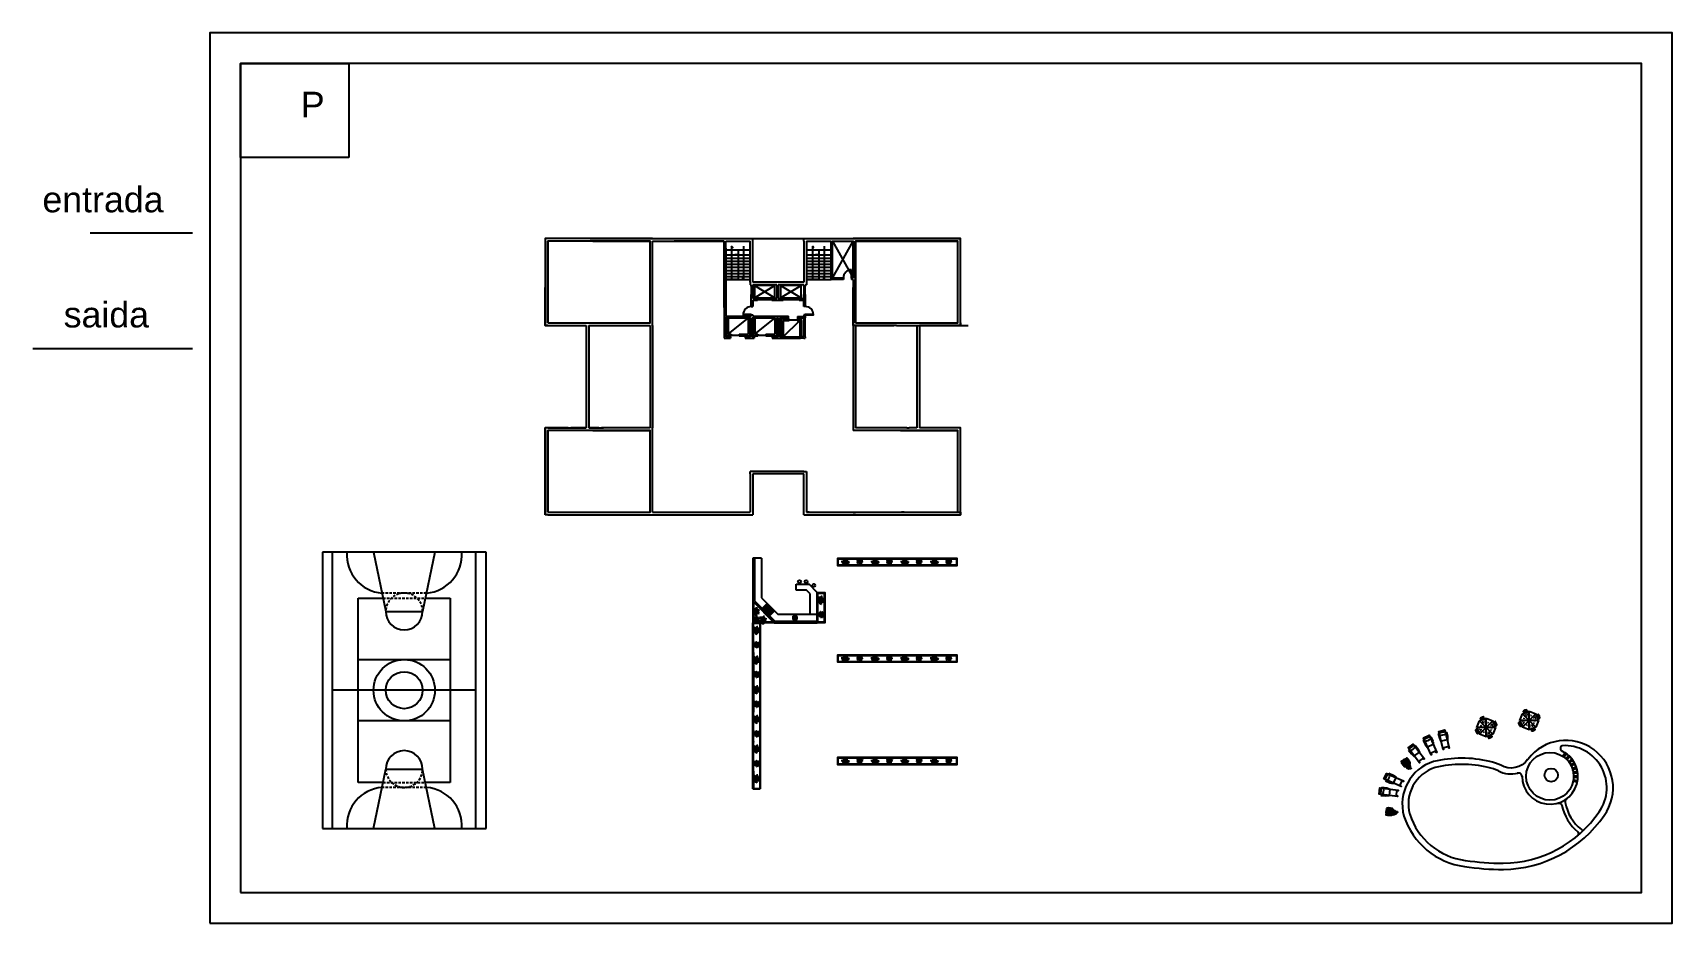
# Model space of a CAD drawing. Header units: millimetres. Extents: x 2853 to 3014, y 1982 to 2069.
import ezdxf

# ---------------------------------------------------------------- set-up
doc = ezdxf.new("R2010")
doc.units = ezdxf.units.MM
doc.linetypes.add('HIDDEN', pattern=[0.375, 0.25, -0.125])
doc.linetypes.add('P_6', pattern=[0.234375, 0.046875, -0.046875, 0.140625])
for name, color, linetype in [('BLOCO', 5, 'Continuous'), ('BLOCOS', 5, 'Continuous'), ('CINZA', 8, 'Continuous'), ('MURETES', 2, 'Continuous'), ('MUROS', 5, 'Continuous'), ('P_LMCT', 8, 'Continuous'), ('PAREDE', 7, 'Continuous'), ('VEGETACAO', 3, 'Continuous')]:
    doc.layers.add(name, color=color, linetype=linetype)
doc.styles.get("Standard").update_dxf_attribs({"font": 'arial.ttf'})

msp = doc.modelspace()

# ---------------------------------------------------------------- texts
at = {"char_height": 2.5, "attachment_point": 1}
for s, width, insert in [('P', 1.5311, (2879.53, 2063.61)), ('entrada', 8.0282, (2854.26, 2054.33)), ('saida', 11.022, (2856.34, 2043.08))]:
    msp.add_mtext_dynamic_manual_height_columns(s, width=width, gutter_width=12.5, heights=[0], dxfattribs=dict(at, insert=insert))

# ---------------------------------------------------------------- blocks, each defined once
blk = doc.blocks.new('CHURRAS')
at = {"layer": 'BLOCO', "ltscale": 0.015}
h = blk.add_hatch(dxfattribs=at)
h.set_pattern_fill('LINE', color=256, scale=0.01, angle=90, style=0)
h.set_pattern_definition([(90, (-139.17671, -145.62897), (-0.03175, 2e-18), [])])
h.paths.add_polyline_path([(0.46, -0.1), (-0.44, -0.1), (-0.44, -0.6), (0.46, -0.6)])
at = {"layer": 'BLOCO'}
for points in [[(-0.49, -0.65), (0.51, -0.65), (0.51, -0.05), (-0.49, -0.05)], [(-0.44, -0.6), (0.46, -0.6), (0.46, -0.1), (-0.44, -0.1)]]:
    blk.add_lwpolyline(points, close=True, dxfattribs=at)
blk = doc.blocks.new('COQUEIRO')
at = {"layer": 'VEGETACAO', "color": 3, "linetype": 'Continuous'}
blk.add_circle((0.05, -0.16), 0.00953, dxfattribs=at)
for centre, radius, start, end in [((-0.58, 0.16), 0.0956, 230.2731, 263.4617), ((-0.55, 0.14), 0.0892, 207.9143, 243.3658), ((-0.58, 0.16), 0.111, 243.935, 280.8039), ((-0.41, 0.21), 0.215, 205.6847, 228.8035), ((-0.16, 1.15), 1.17, 247.7871, 277.883), ((-0.56, 0.14), 0.105, 246.9866, 292.3414), ((-0.51, 0.16), 0.149, 247.3528, 292.3836), ((-0.34, 0.22), 0.246, 207.5298, 229.9842), ((-0.35, 0.19), 0.194, 208.3365, 242.3039), ((-0.49, 0.2), 0.204, 260.4659, 293.5186), ((-0.25, 0.22), 0.26, 208.4871, 234.6056), ((-0.25, 0.16), 0.185, 206.4168, 243.6353), ((-0.27, 0.46), 0.126, 185.1349, 217.5259), ((-0.21, 0.45), 0.193, 198.128, 215.9464), ((-0.32, 0.36), 0.0712, 188.0675, 242.1386), ((0.09, 0.46), 0.476, 182.9668, 259.2216), ((-0.26, 0.37), 0.135, 200.7567, 234.9528), ((-0.27, 0.33), 0.111, 198.0801, 245.3084), ((-0.22, 0.36), 0.16, 147.4511, 171.1195), ((-0.24, 0.33), 0.131, 143.0351, 174.9902), ((-0.2, 0.36), 0.193, 207.8104, 244.988), ((-0.1, 0.24), 0.304, 210.8208, 234.9726), ((-0.23, 0.31), 0.12, 146.9211, 187.0151), ((-0.17, 0.36), 0.237, 218.3341, 247.2059), ((-0.2, 0.28), 0.13, 151.2763, 189.7632), ((-0.2, 0.28), 0.166, 219.6514, 260.4749), ((-0.15, 0.26), 0.168, 166.1343, 195.0599), ((-0.48, -0.05), 0.476, 289.6767, 5.9315), ((-0.15, 0.15), 0.181, 208.388, 247.9163), ((-0.13, 0.38), 0.295, 236.3634, 257.9949), ((-0.13, 0.24), 0.166, 172.7381, 203.0098), ((-0.13, 0.33), 0.269, 236.824, 265.8), ((-0.01, 0.23), 0.255, 180.5332, 200.9945), ((-0.03, 0.24), 0.289, 217.7478, 242.6917), ((-0.3, 0.33), 0.215, 52.6629, 75.7817), ((0.05, 0.24), 0.305, 184.3339, 203.7587), ((-0.12, 0.31), 0.275, 242.0966, 270.9498), ((-0.26, 0.48), 0.0892, 38.1006, 73.5521), ((-0.3, 0.27), 0.246, 51.4822, 73.9367), ((-0.04, 0.19), 0.185, 182.8812, 217.2905), ((-0.28, 0.51), 0.0956, 18.0047, 51.1933), ((-0.04, 0.53), 0.51, 249.9963, 268.3797), ((-0.26, 0.28), 0.194, 39.1625, 73.1299), ((-0.28, 0.51), 0.111, 0.6626, 37.5314), ((-1.17, -0.1), 1.17, 3.5835, 33.6794), ((-0.27, 0.17), 0.26, 46.8609, 72.9794), ((-0.05, 0.16), 0.142, 182.7518, 227.4485), ((0.05, 0.24), 0.312, 220.1991, 235.6262), ((-0.25, 0.49), 0.105, 349.125, 34.4798), ((-0.22, 0.18), 0.185, 37.8311, 75.0496), ((-0.26, 0.02), 0.304, 46.4938, 70.6456), ((0.09, 0.19), 0.256, 192.2086, 217.6751), ((-0.27, 0.44), 0.149, 349.0829, 34.1136), ((-0.19, 0.09), 0.181, 33.5502, 73.0784), ((0.11, 0.2), 0.259, 193.5624, 222.692), ((-0.03, 0.13), 0.147, 227.1388, 254.0555), ((-0.25, -0.04), 0.289, 38.7747, 63.7186), ((-0.3, 0.41), 0.204, 347.9478, 21.0006), ((0.07, 0.14), 0.167, 191.4918, 237.4538), ((-0.24, -0.12), 0.312, 45.8402, 61.2673), ((-0.33, 0.37), 0.261, 347.4771, 14.0082), ((-0.32, 0.33), 0.276, 343.6236, 11.7485), ((-0.14, -0.02), 0.147, 27.4109, 54.3276), ((-0.44, 0.28), 0.415, 346.7497, 9.4474), ((-0.47, 0.27), 0.466, 342.5956, 3.6479), ((-0.34, 0.22), 0.363, 335.5765, 3.9904), ((-0.27, 0.18), 0.302, 331.7284, 1.2298), ((0.74, 1.47), 1.21, 231.9861, 234.0507), ((-0.31, 0.26), 0.414, 318.8188, 35.0736), ((-0.05, 0.36), 0.139, 46.9209, 70.5892), ((-0.51, 0.87), 1.02, 300.1574, 330.2533), ((-0.29, 0.14), 0.316, 332.7885, 358.0296), ((0.35, 0.22), 0.414, 212.1088, 288.3636), ((-0.05, 0.47), 0.0894, 12.9337, 47.4601), ((-0.02, 0.35), 0.114, 43.0502, 75.0053), ((-0.18, 0.07), 0.225, 355.3484, 24.478), ((0.02, 0.28), 0.275, 269.3624, 294.6035), ((-0.06, 0.46), 0.109, 0.5145, 32.9054), ((-0.01, 0.33), 0.104, 31.0253, 71.1192), ((-0.17, 0.08), 0.223, 0.3652, 25.8318), ((-0.25, 0.38), 0.444, 309.6606, 328.0441), ((-0.01, 0.3), 0.113, 28.2771, 66.7641), ((0.03, 0.13), 0.145, 272.5176, 318.4796), ((-0.04, 0.25), 0.146, 22.9804, 51.906), ((-0.05, 0.14), 0.124, 350.5919, 35.2886), ((0.06, 0.28), 0.262, 268.3023, 297.8037), ((-0.1, 0.42), 0.167, 2.0939, 19.9124), ((-0.04, 0.23), 0.144, 15.0306, 45.3023), ((-0.11, 0.16), 0.222, 17.0459, 37.5071), ((-0.16, 0.13), 0.265, 14.2817, 33.7065), ((-0.07, 0.15), 0.161, 0.7499, 35.1592), ((-0.09, 0.28), 0.239, 307.0906, 335.9438), ((-0.05, 0.1), 0.128, 323.9848, 350.9015), ((-0.09, 0.29), 0.234, 312.2404, 341.2164), ((0.02, 0.42), 0.062, 335.9018, 29.9729), ((0.06, 0.36), 0.316, 272.1505, 300.5643), ((0.01, 0.19), 0.225, 287.2794, 316.409), ((-0.02, 0.39), 0.117, 343.0876, 17.2837), ((-0.01, 0.29), 0.144, 317.5655, 358.3889), ((-0.11, 0.33), 0.257, 320.0455, 341.677), ((-0.16, 0.14), 0.271, 342.4141, 357.8413), ((0.01, 0.37), 0.0962, 332.732, 19.9602), ((-0.05, 0.35), 0.168, 333.0524, 10.23), ((-0.08, 0.33), 0.206, 330.8344, 359.7063), ((0.03, 0.18), 0.223, 292.2962, 317.7628), ((-0.11, 0.18), 0.251, 335.3486, 0.2926), ((0.05, 0.47), 0.405, 279.1695, 300.2219), ((0.12, 0.09), 0.124, 282.5229, 327.2196), ((0.07, 0.45), 0.361, 283.3236, 306.0214), ((0.02, 0.18), 0.158, 330.1241, 9.6524), ((-0.06, 0.21), 0.264, 343.0677, 7.2196), ((0.13, 0.12), 0.161, 292.6809, 327.0902), ((0.16, 0.38), 0.24, 280.1975, 308.3224), ((0.08, 0.24), 0.161, 334.405, 11.6236), ((0.07, 0.19), 0.265, 306.2127, 325.6375), ((0.18, 0.4), 0.227, 284.051, 310.5822), ((0.12, 0.16), 0.222, 308.9769, 329.4381), ((0.05, 0.28), 0.226, 343.4348, 9.5533), ((0.23, 0.39), 0.177, 284.5217, 317.5745), ((0.29, 0.19), 0.206, 262.7654, 291.6372), ((0.14, 0.31), 0.169, 335.7364, 9.7039), ((0.27, 0.38), 0.13, 285.6568, 330.6875), ((0.21, 0.11), 0.144, 306.9615, 337.2333), ((0.32, 0.17), 0.168, 264.9834, 302.161), ((0.12, 0.33), 0.214, 348.0561, 10.5106), ((0.31, 0.39), 0.0913, 285.6989, 331.0537), ((0.23, 0.12), 0.146, 314.9114, 343.837), ((0.17, 0.36), 0.187, 349.2369, 12.3557), ((0.36, 0.12), 0.0962, 264.663, 311.8912), ((0.31, 0.42), 0.0966, 297.2365, 334.1054), ((0.3, 0.39), 0.0776, 334.6746, 10.1261), ((0.31, 0.42), 0.0831, 314.5786, 347.7673), ((0.28, 0.11), 0.113, 320.2081, 358.6951), ((0.36, 0.16), 0.117, 275.0186, 309.2147), ((0.32, 0.12), 0.104, 322.9563, 3.0502), ((0.41, 0.13), 0.062, 267.8328, 321.9039), ((0.33, 0.14), 0.114, 334.9811, 6.9363), ((0.36, 0.24), 0.167, 294.0249, 311.8434), ((0.33, 0.17), 0.139, 338.8519, 2.5202), ((-0.54, -0.1), 0.103, 238.6493, 273.1756), ((-1.39, -1.3), 1.39, 52.0587, 54.1233), ((-0.53, -0.09), 0.126, 253.2039, 285.5949), ((-0.4, 0.25), 0.476, 251.0358, 327.2906), ((-0.42, -0.07), 0.16, 215.5201, 239.1885), ((-0.4, -0.1), 0.131, 211.1041, 243.0592), ((-0.5, -0.04), 0.193, 266.197, 284.0154), ((-0.46, -0.17), 0.0712, 256.1365, 310.2076), ((-0.46, 0.24), 0.261, 267.4582, 293.9893), ((-0.38, -0.11), 0.12, 214.9901, 255.0841), ((-0.44, -0.11), 0.135, 268.8257, 303.0218), ((-0.34, -0.1), 0.13, 219.3453, 257.8322), ((-0.42, 0.24), 0.276, 269.718, 297.8428), ((-0.41, -0.14), 0.111, 266.1491, 313.3774), ((-0.3, -0.05), 0.168, 234.2033, 263.1289), ((-0.41, -0.07), 0.193, 275.8794, 313.057), ((-0.38, 0.36), 0.415, 272.019, 294.7167), ((-0.27, -0.04), 0.166, 240.8071, 271.0788), ((-0.4, -0.03), 0.237, 286.4031, 315.2749), ((-0.29, -0.31), 0.16, 254.1611, 277.8294), ((-0.38, 0.39), 0.466, 277.8185, 298.8708), ((-0.22, 0.06), 0.255, 248.6022, 269.0635), ((-0.37, -0.4), 0.126, 291.8449, 324.2358), ((-0.21, 0.13), 0.305, 252.4029, 271.8277), ((-0.26, -0.32), 0.131, 249.745, 281.7002), ((-0.34, -0.09), 0.166, 287.7204, 328.5439), ((-0.31, 0.28), 0.363, 277.476, 305.8899), ((-0.23, -0.31), 0.12, 253.6311, 293.725), ((-0.2, 0.02), 0.185, 250.9502, 285.3595), ((-0.37, -0.33), 0.193, 304.8379, 322.6564), ((-0.4, 0.01), 0.295, 304.4324, 326.0639), ((-0.21, -0.28), 0.13, 257.9862, 296.4732), ((-0.26, -0.41), 0.0712, 294.7774, 348.8486), ((-0.17, 0), 0.142, 250.8208, 295.5175), ((-0.25, 0.22), 0.302, 280.2366, 309.738), ((-0.35, -0.01), 0.269, 304.893, 333.869), ((-0.21, -0.22), 0.168, 272.8443, 301.7699), ((-0.29, -0.36), 0.135, 307.4666, 341.6627), ((-0.15, 0.14), 0.256, 260.2776, 285.7441), ((-0.15, 0.17), 0.259, 261.6314, 290.761), ((-0.24, -0.36), 0.111, 304.7901, 352.0184), ((-0.2, -0.19), 0.166, 279.448, 309.7198), ((-0.34, 0), 0.275, 310.1656, 339.0188), ((-0.12, 0.1), 0.167, 259.5608, 305.5228), ((-0.22, -0.08), 0.255, 287.2432, 307.7044), ((-0.29, -0.3), 0.193, 314.5204, 351.6979), ((-0.21, 0.24), 0.316, 283.4369, 308.6779), ((-0.25, -0.02), 0.305, 291.0438, 310.4686), ((-0.51, 0.14), 0.51, 318.0653, 336.4487), ((-0.18, -0.1), 0.185, 289.5911, 324.0004), ((-0.3, -0.27), 0.237, 325.0441, 353.9159), ((-0.23, 0.05), 0.259, 300.2723, 329.4019), ((-0.14, -0.1), 0.142, 289.4618, 334.1584), ((-0.22, 0.03), 0.256, 298.9185, 324.3851), ((-0.16, 0.01), 0.167, 298.2017, 344.1637), ((-0.21, -0.27), 0.166, 326.3614, 7.1848), ((-0.33, -0.24), 0.295, 343.0734, 4.7049), ((-0.28, -0.22), 0.269, 343.5339, 12.5099), ((-0.27, -0.21), 0.275, 348.8065, 17.6597), ((0.31, -0.18), 0.302, 160.3741, 189.8755), ((1.15, 0.23), 1.17, 192.2291, 222.325), ((0.11, 0.09), 0.145, 233.8766, 279.8386), ((0.38, -0.22), 0.363, 164.2222, 192.6361), ((0.15, -0.01), 0.147, 216.0566, 242.9733), ((0.22, 0.11), 0.312, 234.4859, 249.913), ((0.13, 0.15), 0.225, 248.6385, 277.768), ((0.51, -0.24), 0.466, 171.2413, 192.2936), ((0.27, 0.37), 0.444, 241.5916, 259.9751), ((0.25, 0.03), 0.289, 227.4204, 252.3643), ((0.13, 0.13), 0.223, 253.6553, 279.1219), ((0.3, 0), 0.239, 200.3806, 229.2339), ((0.49, -0.25), 0.415, 175.3954, 198.0931), ((0.21, -0.11), 0.181, 222.1958, 261.7241), ((0.15, 0.01), 0.124, 243.8819, 288.5786), ((0.31, 0), 0.234, 205.5304, 234.5064), ((0.27, -0.03), 0.304, 235.1395, 259.2913), ((0.38, -0.33), 0.276, 172.2693, 200.3941), ((0.23, 0.18), 0.239, 239.0216, 267.8748), ((0.18, 0.02), 0.161, 254.0399, 288.4492), ((0.25, -0.2), 0.185, 226.4768, 263.6953), ((0.39, -0.37), 0.261, 176.1228, 202.6539), ((0.35, 0.01), 0.257, 213.3355, 234.967), ((0.25, 0.18), 0.234, 244.1714, 273.1474), ((0.3, -0.18), 0.26, 235.5066, 261.625), ((0.37, -0.41), 0.204, 176.5935, 209.6462), ((0.18, 0.12), 0.265, 267.5717, 286.9965), ((0.29, -0.08), 0.144, 210.8556, 251.679), ((0.31, -0.28), 0.194, 227.8082, 261.7756), ((0.27, 0.22), 0.257, 251.9764, 273.608), ((0.34, -0.45), 0.149, 177.7285, 222.7593), ((0.2, 0.06), 0.222, 270.3359, 290.7972), ((0.35, -0.02), 0.206, 224.1245, 252.9963), ((0.34, -0.27), 0.246, 240.1279, 262.5823), ((0.28, 0.11), 0.144, 249.4965, 290.3199), ((0.24, -0.03), 0.144, 268.3206, 298.5923), ((0.33, -0.5), 0.105, 177.7707, 223.1255), ((0.36, -0.05), 0.168, 226.3424, 263.52), ((0.36, -0.33), 0.215, 241.3086, 264.4274), ((0.37, -0.51), 0.111, 189.3083, 226.1771), ((0.26, -0.04), 0.146, 276.2705, 305.1961), ((0.34, -0.48), 0.0892, 226.7463, 262.1978), ((0.37, -0.51), 0.0956, 206.6504, 239.839), ((0.36, -0.12), 0.0962, 226.022, 273.2503), ((0.29, -0.08), 0.113, 281.5672, 320.0541), ((0.39, -0.09), 0.117, 236.3776, 270.5737), ((0.33, -0.09), 0.104, 284.3154, 324.4093), ((0.4, -0.14), 0.062, 229.1918, 283.263), ((0.43, -0.03), 0.167, 255.384, 273.2024), ((0.35, -0.09), 0.114, 296.3402, 328.2953), ((0.37, -0.06), 0.139, 300.2109, 323.8793)]:
    blk.add_arc(centre, radius, start, end, dxfattribs=at)
blk = doc.blocks.new('AV5')
at = {"layer": 'VEGETACAO', "xscale": 0.5, "yscale": 0.5, "zscale": 0.5}
blk.add_blockref('COQUEIRO', (-0.03, 0.1), dxfattribs=at)
blk = doc.blocks.new('AV6')
h = blk.add_hatch(color=106)
h.paths.add_polyline_path([(-0.45, 0, -0.005016), (-0.44, 0, -0.513349), (-0.08, 0.09, -0.175433), (-0.07, 0.09, -0.022246), (-0.03, 0.08, -0.504406), (0.28, 0.29, -0.005016), (0.29, 0.29, 0.526482), (-0.05, 0.14, 0.288035), (-0.31, 0.32, 0.009659), (-0.32, 0.32, -0.219762), (-0.1, 0.13, 0.597519)])
h.paths.add_polyline_path([(0.01, 0.09, 0.017799), (0, 0.07, -0.005772), (0.01, 0.06, 0.030703), (-0.01, 0.03, -0.506864), (0.28, -0.08, 0.014459), (0.28, -0.07, 0.525417)])
h = blk.add_hatch(color=74)
h.paths.add_polyline_path([(-0.44, 0, -0.291066), (-0.1, 0.07, -0.022677), (-0.09, 0.09, -0.094648), (-0.08, 0.09, 0.513349)])
h.paths.add_polyline_path([(0.01, 0.06, 0.028086), (-0.04, 0.08, 0.353279), (-0.07, -0.24, 0.011523), (-0.07, -0.24, -0.264453)])
h.paths.add_polyline_path([(0.03, 0.13, 0.035308), (0.01, 0.09, -0.525417), (0.28, -0.07, 0.577919)])
h.paths.add_polyline_path([(-0.31, 0.32, -0.288035), (-0.05, 0.14, -0.074612), (-0.03, 0.2, 0.314228)])
h.paths.add_polyline_path([(0.01, 0, 0.028355), (-0.01, 0.03, 0.00267), (-0.01, 0.03, 0.015403), (-0.02, 0.02, -0.246599), (-0.06, -0.19, -0.00232), (-0.06, -0.19, 0.266418)])
h = blk.add_hatch(color=72)
h.paths.add_polyline_path([(0.28, 0.29, 0.504406), (-0.03, 0.08, -0.017106), (0, 0.07, -0.295443)])
h.paths.add_polyline_path([(-0.1, 0.06, 0.046042), (-0.14, 0.07, 0.325454), (-0.22, -0.23, -0.162584), (-0.13, -0.04, -0.098869)])
h.paths.add_polyline_path([(-0.02, 0.02, 0.02315), (-0.04, -0.01, -0.137861), (-0.06, -0.19, 0.246599)])
h.paths.add_polyline_path([(-0.26, 0.09, 0.052527), (-0.33, 0.07, 0.21466), (-0.36, -0.07, -0.015101), (-0.36, -0.05, -0.301897)])
h.paths.add_polyline_path([(0.08, 0.06, 0.066648), (0.03, 0.05, -0.296118), (0.03, -0.27, 0.358442)])
h = blk.add_hatch(color=3)
h.paths.add_polyline_path([(0.03, 0.05, 0.057851), (-0.01, 0.03, -0.240197), (0.02, -0.28, 0.009659), (0.03, -0.27, 0.296118)])
h.paths.add_polyline_path([(-0.04, 0.08, 0.017041), (-0.07, 0.09, 0.274641), (-0.09, 0.09, 0.336018), (-0.07, -0.24, -0.353279)])
h.paths.add_polyline_path([(-0.1, 0.06, -0.003329), (-0.1, 0.07, 0.128581), (-0.26, 0.09, 0.301897), (-0.36, -0.05, -0.411027)])
at = {"layer": 'P_LMCT'}
for centre, radius, start, end in [((-0.24, -0.03), 0.212, 35.3303, 173.1806), ((-0.22, -0.24), 0.327, 68.4571, 134.5207), ((-0.23, -0.08), 0.231, 49.6374, 158.3383), ((-0.2, -0.05), 0.154, 110.8015, 180.4803), ((-0.17, -0.12), 0.201, 70.2322, 163.0686), ((-0.19, -0.03), 0.172, 142.8513, 191.3124), ((-0.26, 0.06), 0.263, 30.1642, 106.8497), ((-0.41, -0.01), 0.342, 25.229, 77.1188), ((-0.33, 0.03), 0.295, 16.1293, 87.9282), ((0.03, -0.14), 0.268, 128.4295, 200.5403), ((0.09, -0.19), 0.313, 129.4512, 186.0898), ((0.13, -0.07), 0.268, 144.805, 221.8306), ((0.14, -0.1), 0.255, 134.0736, 213.9976), ((-0.07, 0.07), 0.02, 73.4657, 136.0217), ((0.24, -0.16), 0.32, 135.7047, 195.147), ((-0.2, -0.36), 0.471, 63.0896, 73.4657), ((0.17, 0.1), 0.226, 58.725, 177.7875), ((-0.23, -0.05), 0.22, 321.1847, 18.3975), ((0.04, 0.1), 0.0912, 190.3947, 191.4808), ((0.2, 0.07), 0.231, 71.2185, 178.2095), ((0.09, -0.13), 0.193, 12.0444, 122.5933), ((-0.3, -0.15), 0.342, 336.5963, 32.8642), ((0.31, -0.03), 0.327, 95.0361, 162.0233), ((0.09, -0.08), 0.189, 0.7549, 114.8716), ((-0.15, -0.07), 0.263, 306.8653, 30.7421), ((0.01, 0.06), 0, 306.1793, 0), ((0.1, -0.04), 0.184, 344.5826, 111.1809), ((-0.22, -0.11), 0.295, 325.7868, 32.9122), ((0.12, -0.26), 0.338, 137.2327, 174.171), ((-0.19, -0.04), 0.201, 309.5461, 10.3854), ((-0.36, -0.07), 0.328, 336.5687, 9.9121)]:
    blk.add_arc(centre, radius, start, end, dxfattribs=at)

# ---------------------------------------------------------------- linework, layer by layer
for p, q in [((2858.92, 2049.83), (2868.93, 2049.83)), ((2903.68, 2041.02), (2903.68, 2049.02)), ((2907.82, 2049.27), (2923.73, 2049.27)), ((2908.07, 2049.02), (2913.68, 2049.02)), ((2913.93, 2049.02), (2920.93, 2049.02)), ((2913.93, 2048.77), (2913.93, 2049.02)), ((2920.93, 2049.02), (2916.03, 2049.02)), ((2920.93, 2042.52), (2920.93, 2049.02)), ((2921.08, 2048.33), (2921.08, 2049.02)), ((2921.08, 2049.02), (2923.48, 2049.02)), ((2921.08, 2049.02), (2923.48, 2049.02)), ((2923.48, 2049.01), (2923.48, 2049.02)), ((2923.48, 2045.01), (2923.48, 2049.01)), ((2923.73, 2049.27), (2944.03, 2049.27)), ((2923.73, 2049.02), (2923.73, 2049.27)), ((2923.73, 2045.01), (2923.73, 2049.02)), ((2928.73, 2049.02), (2928.73, 2049.27)), ((2928.73, 2049.02), (2928.73, 2045.01)), ((2928.98, 2049.02), (2928.98, 2045.01)), ((2928.98, 2049.02), (2931.38, 2049.02)), ((2928.98, 2049.02), (2931.38, 2049.02)), ((2928.98, 2049.02), (2931.38, 2049.02)), ((2930.58, 2049.02), (2931.38, 2049.02)), ((2931.38, 2045.26), (2931.38, 2049.02)), ((2931.53, 2049.02), (2933.53, 2049.02)), ((2931.53, 2045.41), (2931.53, 2049.02)), ((2931.53, 2045.41), (2933.53, 2049.02)), ((2931.53, 2049.02), (2933.53, 2045.41)), ((2933.53, 2045.41), (2933.53, 2049.02)), ((2933.78, 2049.02), (2938.53, 2049.02)), ((2933.78, 2041.02), (2933.78, 2049.02)), ((2938.17, 2049.02), (2943.78, 2049.02)), ((2943.78, 2041.02), (2943.78, 2049.02)), ((2944.03, 2048.77), (2944.03, 2049.02)), ((2913.93, 2042.52), (2913.93, 2048.77)), ((2921.08, 2048.33), (2921.08, 2045.83)), ((2921.08, 2048.16), (2923.48, 2048.16)), ((2921.08, 2047.66), (2923.48, 2047.66)), ((2921.08, 2047.36), (2923.48, 2047.36)), ((2922.28, 2047.66), (2921.96, 2047.66)), ((2922.28, 2048.16), (2922.28, 2047.66)), ((2922.28, 2047.66), (2922.28, 2046.46)), ((2922.28, 2047.66), (2922.28, 2045.26)), ((2928.98, 2048.16), (2931.38, 2048.16)), ((2928.98, 2047.66), (2931.38, 2047.66)), ((2928.98, 2047.36), (2931.38, 2047.36)), ((2930.18, 2047.66), (2929.86, 2047.66)), ((2930.18, 2048.16), (2930.18, 2047.66)), ((2930.18, 2047.66), (2930.18, 2046.46)), ((2930.18, 2047.66), (2930.18, 2045.26)), ((2944.03, 2042.52), (2944.03, 2048.77)), ((2921.08, 2047.06), (2923.48, 2047.06)), ((2921.08, 2046.76), (2923.48, 2046.76)), ((2921.08, 2046.46), (2923.48, 2046.46)), ((2921.08, 2046.16), (2923.48, 2046.16)), ((2921.08, 2045.86), (2923.48, 2045.86)), ((2921.08, 2045.83), (2921.08, 2041.67)), ((2928.98, 2047.06), (2931.38, 2047.06)), ((2928.98, 2046.76), (2931.38, 2046.76)), ((2928.98, 2046.46), (2931.38, 2046.46)), ((2928.98, 2046.16), (2931.38, 2046.16)), ((2928.98, 2045.86), (2931.38, 2045.86)), ((2933.38, 2046.21), (2933.35, 2046.21)), ((2933.35, 2046.21), (2933.35, 2045.41)), ((2933.38, 2045.41), (2933.38, 2046.21)), ((2903.43, 2040.77), (2903.43, 2044.47)), ((2903.43, 2044.47), (2903.43, 2040.77)), ((2903.43, 2044.47), (2903.43, 2040.77)), ((2921.08, 2045.56), (2923.48, 2045.56)), ((2922.28, 2045.26), (2921.08, 2045.26)), ((2921.08, 2045.26), (2923.48, 2045.26)), ((2923.48, 2045.01), (2923.48, 2044.76)), ((2923.58, 2044.76), (2923.48, 2044.76)), ((2923.58, 2044.61), (2923.58, 2044.76)), ((2923.58, 2044.61), (2923.58, 2043.81)), ((2928.73, 2045.01), (2923.73, 2045.01)), ((2926.06, 2044.76), (2923.73, 2044.76)), ((2923.73, 2044.61), (2923.73, 2044.76)), ((2923.73, 2044.76), (2923.73, 2044.61)), ((2923.73, 2044.61), (2923.73, 2043.81)), ((2923.88, 2043.48), (2925.88, 2044.68)), ((2923.88, 2044.68), (2925.88, 2043.48)), ((2926.06, 2044.76), (2926.06, 2043.4)), ((2928.71, 2044.76), (2926.21, 2044.76)), ((2926.21, 2044.76), (2926.21, 2043.4)), ((2926.44, 2043.48), (2928.44, 2044.68)), ((2926.44, 2044.68), (2928.44, 2043.48)), ((2928.71, 2044.76), (2928.61, 2044.76)), ((2928.71, 2044.61), (2928.71, 2044.76)), ((2928.71, 2044.61), (2928.71, 2043.81)), ((2928.86, 2044.76), (2928.98, 2044.76)), ((2928.86, 2044.61), (2928.86, 2044.76)), ((2928.86, 2044.76), (2928.86, 2044.61)), ((2928.86, 2043.81), (2928.86, 2044.61)), ((2928.98, 2045.56), (2931.38, 2045.56)), ((2930.18, 2045.26), (2928.98, 2045.26)), ((2928.98, 2045.26), (2931.38, 2045.26)), ((2928.98, 2045.01), (2928.98, 2044.76)), ((2931.53, 2045.26), (2931.38, 2045.26)), ((2931.68, 2045.41), (2931.53, 2045.41)), ((2932.58, 2045.41), (2932.58, 2045.26)), ((2933.35, 2045.41), (2933.38, 2045.41)), ((2933.38, 2045.41), (2933.53, 2045.41)), ((2933.38, 2045.41), (2933.38, 2045.26)), ((2933.53, 2045.26), (2933.53, 2043.26)), ((2933.53, 2040.77), (2933.53, 2044.47)), ((2933.53, 2044.47), (2933.53, 2040.77)), ((2933.53, 2044.47), (2933.53, 2040.77)), ((2913.93, 2042.52), (2913.93, 2042.52)), ((2920.93, 2042.52), (2920.93, 2041.52)), ((2923.58, 2042.62), (2923.58, 2043.81)), ((2923.58, 2042.62), (2923.73, 2042.62)), ((2923.73, 2043.4), (2923.73, 2043.81)), ((2923.73, 2043.81), (2923.73, 2043.4)), ((2924.17, 2043.4), (2923.73, 2043.4)), ((2923.73, 2043.4), (2924.17, 2043.4)), ((2923.73, 2042.62), (2923.73, 2043.25)), ((2923.73, 2043.25), (2923.73, 2042.62)), ((2923.73, 2043.25), (2924.17, 2043.25)), ((2924.17, 2043.25), (2924.17, 2043.4)), ((2924.17, 2043.35), (2925.58, 2043.35)), ((2924.17, 2043.3), (2925.58, 2043.3)), ((2926.06, 2043.4), (2925.58, 2043.4)), ((2925.58, 2043.4), (2926.06, 2043.4)), ((2925.58, 2043.25), (2925.58, 2043.4)), ((2925.58, 2043.25), (2926.69, 2043.25)), ((2926.21, 2043.4), (2926.69, 2043.4)), ((2926.69, 2043.25), (2926.69, 2043.4)), ((2926.69, 2043.35), (2928.25, 2043.35)), ((2926.69, 2043.3), (2928.25, 2043.3)), ((2928.25, 2043.4), (2928.71, 2043.4)), ((2928.25, 2043.25), (2928.25, 2043.4)), ((2928.25, 2043.25), (2928.71, 2043.25)), ((2928.71, 2043.4), (2928.71, 2043.81)), ((2928.71, 2042.62), (2928.71, 2043.25)), ((2928.86, 2042.62), (2928.71, 2042.62)), ((2928.86, 2042.62), (2928.86, 2043.81)), ((2928.86, 2043.81), (2928.86, 2042.62)), ((2944.03, 2042.52), (2944.03, 2042.52)), ((2903.68, 2041.02), (2908.68, 2041.02)), ((2908.68, 2041.02), (2908.93, 2041.02)), ((2921.08, 2041.52), (2920.93, 2041.52)), ((2920.93, 2041.52), (2920.93, 2039.52)), ((2921.08, 2041.67), (2923.58, 2041.67)), ((2921.08, 2041.52), (2923.51, 2041.52)), ((2921.23, 2041.52), (2921.08, 2041.52)), ((2922.68, 2041.52), (2921.08, 2041.52)), ((2921.08, 2041.52), (2921.08, 2039.67)), ((2921.18, 2039.76), (2921.18, 2041.51)), ((2921.33, 2041.51), (2921.33, 2039.91)), ((2921.33, 2039.91), (2923.3, 2041.51)), ((2923.3, 2039.91), (2923.3, 2041.51)), ((2923.45, 2039.91), (2923.45, 2041.51)), ((2923.51, 2039.67), (2923.51, 2041.52)), ((2923.58, 2041.85), (2923.58, 2041.67)), ((2923.58, 2041.82), (2923.73, 2041.82)), ((2923.66, 2041.52), (2925.53, 2041.52)), ((2923.66, 2039.67), (2923.66, 2041.52)), ((2923.73, 2041.82), (2923.73, 2041.67)), ((2923.73, 2041.67), (2925.56, 2041.67)), ((2923.79, 2039.76), (2923.79, 2041.51)), ((2923.94, 2041.51), (2923.94, 2039.91)), ((2923.94, 2039.91), (2925.91, 2041.51)), ((2925.53, 2041.52), (2925.91, 2041.52)), ((2925.56, 2041.67), (2926.42, 2041.67)), ((2925.91, 2039.91), (2925.91, 2041.51)), ((2926.06, 2039.91), (2926.06, 2041.51)), ((2926.22, 2041.51), (2926.06, 2041.51)), ((2926.22, 2039.67), (2926.22, 2041.51)), ((2926.37, 2039.67), (2926.37, 2041.51)), ((2926.42, 2041.51), (2926.37, 2041.51)), ((2926.42, 2041.67), (2927.23, 2041.67)), ((2927.27, 2041.42), (2926.56, 2041.42)), ((2926.56, 2039.67), (2926.56, 2041.42)), ((2926.71, 2041.42), (2926.56, 2041.42)), ((2926.71, 2041.42), (2927.27, 2041.42)), ((2926.71, 2041.27), (2927.27, 2041.27)), ((2926.71, 2041.27), (2927.27, 2041.27)), ((2926.71, 2039.67), (2928.31, 2041.27)), ((2926.71, 2041.27), (2926.71, 2039.67)), ((2927.23, 2041.51), (2927.23, 2041.67)), ((2927.27, 2041.27), (2927.27, 2041.42)), ((2927.27, 2041.34), (2928.07, 2041.34)), ((2928.07, 2041.42), (2928.31, 2041.42)), ((2928.07, 2041.27), (2928.07, 2041.42)), ((2928.07, 2041.27), (2928.31, 2041.27)), ((2928.07, 2041.27), (2928.07, 2041.27)), ((2928.1, 2041.66), (2928.88, 2041.66)), ((2928.1, 2041.66), (2928.1, 2041.52)), ((2928.1, 2041.52), (2928.57, 2041.52)), ((2928.31, 2041.42), (2928.46, 2041.42)), ((2928.31, 2041.27), (2928.31, 2039.67)), ((2928.46, 2041.27), (2928.46, 2041.42)), ((2928.46, 2041.27), (2928.46, 2039.67)), ((2928.55, 2041.52), (2928.86, 2041.52)), ((2928.7, 2039.67), (2928.7, 2041.53)), ((2928.7, 2041.52), (2928.85, 2041.52)), ((2928.71, 2041.82), (2928.71, 2041.67)), ((2928.86, 2041.82), (2928.71, 2041.82)), ((2928.85, 2039.67), (2928.85, 2041.52)), ((2928.86, 2041.85), (2928.86, 2041.67)), ((2928.86, 2041.82), (2929.2, 2041.82)), ((2928.86, 2041.67), (2928.86, 2041.52)), ((2933.78, 2041.02), (2938.78, 2041.02)), ((2938.78, 2041.02), (2939.03, 2041.02)), ((2939.03, 2041.02), (2943.78, 2041.02)), ((2944.03, 2041.02), (2944.03, 2041.02)), ((2944.03, 2041.02), (2944.03, 2041.02)), ((2944.03, 2041.02), (2944.03, 2040.77)), ((2903.68, 2040.77), (2903.43, 2040.77)), ((2903.68, 2040.77), (2905.68, 2040.77)), ((2903.68, 2040.77), (2905.68, 2040.77)), ((2905.68, 2040.77), (2905.93, 2040.77)), ((2905.93, 2040.77), (2907.43, 2040.77)), ((2907.43, 2040.77), (2907.43, 2030.77)), ((2907.68, 2040.77), (2908.68, 2040.77)), ((2907.68, 2040.77), (2907.68, 2030.77)), ((2908.68, 2040.77), (2908.93, 2040.77)), ((2913.68, 2040.77), (2913.68, 2030.77)), ((2913.93, 2040.77), (2913.93, 2030.77)), ((2920.93, 2039.52), (2921.53, 2039.52)), ((2921.08, 2039.67), (2921.53, 2039.67)), ((2921.33, 2039.76), (2921.18, 2039.76)), ((2921.33, 2039.91), (2921.6, 2039.91)), ((2921.33, 2039.76), (2921.6, 2039.76)), ((2921.53, 2039.67), (2921.53, 2039.52)), ((2921.6, 2039.91), (2921.6, 2039.76)), ((2921.6, 2039.84), (2922.4, 2039.84)), ((2922.4, 2039.91), (2922.93, 2039.91)), ((2922.4, 2039.91), (2922.4, 2039.76)), ((2922.4, 2039.76), (2922.93, 2039.76)), ((2922.93, 2039.91), (2923.3, 2039.91)), ((2922.93, 2039.76), (2923.08, 2039.76)), ((2922.98, 2039.67), (2923.3, 2039.67)), ((2922.98, 2039.67), (2922.98, 2039.52)), ((2922.98, 2039.52), (2923.87, 2039.52)), ((2923.08, 2039.76), (2923.45, 2039.76)), ((2923.3, 2039.67), (2923.45, 2039.67)), ((2923.45, 2039.91), (2923.45, 2039.76)), ((2923.45, 2039.67), (2923.51, 2039.67)), ((2923.66, 2039.67), (2923.87, 2039.67)), ((2923.94, 2039.76), (2923.79, 2039.76)), ((2923.87, 2039.67), (2923.87, 2039.52)), ((2923.94, 2039.91), (2924.21, 2039.91)), ((2923.94, 2039.76), (2924.21, 2039.76)), ((2924.21, 2039.91), (2924.21, 2039.76)), ((2924.21, 2039.84), (2925.01, 2039.84)), ((2925.01, 2039.91), (2925.54, 2039.91)), ((2925.01, 2039.91), (2925.01, 2039.76)), ((2925.01, 2039.76), (2925.54, 2039.76)), ((2925.54, 2039.91), (2925.91, 2039.91)), ((2925.54, 2039.76), (2925.69, 2039.76)), ((2925.63, 2039.67), (2926.22, 2039.67)), ((2925.63, 2039.67), (2925.63, 2039.52)), ((2925.63, 2039.52), (2927.1, 2039.52)), ((2925.69, 2039.76), (2926.06, 2039.76)), ((2926.06, 2039.91), (2926.06, 2039.76)), ((2926.37, 2039.67), (2928.39, 2039.67)), ((2927.1, 2039.52), (2928.39, 2039.52)), ((2928.7, 2039.67), (2928.39, 2039.67)), ((2928.7, 2039.52), (2928.39, 2039.52)), ((2928.7, 2039.52), (2928.85, 2039.52)), ((2928.85, 2039.67), (2928.85, 2039.52)), ((2933.53, 2040.77), (2933.53, 2030.77)), ((2937.78, 2040.77), (2933.53, 2040.77)), ((2933.78, 2040.77), (2933.78, 2030.77)), ((2933.78, 2040.77), (2935.78, 2040.77)), ((2933.78, 2040.77), (2935.78, 2040.77)), ((2935.78, 2040.77), (2936.03, 2040.77)), ((2936.03, 2040.77), (2937.53, 2040.77)), ((2937.78, 2040.77), (2938.78, 2040.77)), ((2938.78, 2040.77), (2939.03, 2040.77)), ((2939.78, 2040.77), (2939.78, 2030.77)), ((2940.03, 2040.77), (2943.78, 2040.77)), ((2944.03, 2040.77), (2940.03, 2040.77)), ((2940.03, 2040.77), (2940.03, 2030.77)), ((2943.78, 2040.77), (2944.03, 2040.77)), ((2944.03, 2040.77), (2943.78, 2040.77)), ((2944.03, 2040.77), (2944.78, 2040.77)), ((2944.03, 2040.77), (2944.03, 2040.77)), ((2868.93, 2038.49), (2853.32, 2038.49)), ((2903.68, 2030.77), (2903.43, 2030.77)), ((2903.43, 2023.87), (2903.43, 2030.77)), ((2905.68, 2030.77), (2903.68, 2030.77)), ((2903.68, 2030.77), (2905.68, 2030.77)), ((2903.68, 2023.87), (2903.68, 2030.52)), ((2908.68, 2030.52), (2903.68, 2030.52)), ((2903.68, 2022.52), (2903.68, 2030.52)), ((2905.68, 2030.77), (2906.14, 2030.77)), ((2907.43, 2030.77), (2905.93, 2030.77)), ((2905.93, 2030.77), (2907.43, 2030.77)), ((2908.68, 2030.77), (2907.68, 2030.77)), ((2907.68, 2030.77), (2908.68, 2030.77)), ((2908.07, 2030.52), (2913.68, 2030.52)), ((2908.68, 2030.77), (2909.12, 2030.77)), ((2908.68, 2030.52), (2908.93, 2030.52)), ((2913.93, 2030.27), (2913.93, 2030.52)), ((2913.93, 2024.02), (2913.93, 2030.27)), ((2933.53, 2030.77), (2933.53, 2030.52)), ((2933.78, 2030.52), (2933.53, 2030.52)), ((2938.17, 2030.52), (2943.78, 2030.52)), ((2938.78, 2030.77), (2939.03, 2030.77)), ((2939.78, 2030.77), (2939.03, 2030.77)), ((2943.78, 2030.77), (2940.03, 2030.77)), ((2943.78, 2023.87), (2943.78, 2030.52)), ((2944.03, 2030.77), (2944.03, 2030.77)), ((2944.03, 2030.77), (2944.03, 2030.77)), ((2944.03, 2023.87), (2944.03, 2030.52)), ((2944.03, 2030.27), (2944.03, 2030.52)), ((2944.03, 2024.02), (2944.03, 2030.27)), ((2923.48, 2026.27), (2923.48, 2026.52)), ((2923.73, 2026.52), (2923.48, 2026.52)), ((2928.73, 2026.52), (2923.73, 2026.52)), ((2928.73, 2026.52), (2928.98, 2026.52)), ((2928.98, 2026.52), (2928.98, 2022.52)), ((2903.43, 2022.27), (2903.43, 2025.97)), ((2903.43, 2025.97), (2903.43, 2022.27)), ((2903.43, 2025.97), (2903.43, 2022.27)), ((2923.48, 2026.27), (2923.48, 2022.52)), ((2928.73, 2026.27), (2923.73, 2026.27)), ((2923.73, 2026.27), (2923.73, 2022.27)), ((2928.73, 2022.27), (2928.73, 2026.27)), ((2913.93, 2024.02), (2913.93, 2024.02)), ((2944.03, 2024.02), (2944.03, 2024.02)), ((2903.68, 2022.27), (2903.43, 2022.27)), ((2903.68, 2022.27), (2903.43, 2022.27)), ((2903.68, 2022.52), (2908.68, 2022.52)), ((2903.68, 2022.27), (2905.68, 2022.27)), ((2903.68, 2022.27), (2905.68, 2022.27)), ((2905.68, 2022.27), (2905.93, 2022.27)), ((2905.93, 2022.27), (2907.43, 2022.27)), ((2907.68, 2022.27), (2908.68, 2022.27)), ((2908.07, 2022.52), (2913.68, 2022.52)), ((2908.07, 2022.27), (2923.73, 2022.27)), ((2908.68, 2022.52), (2908.93, 2022.52)), ((2908.68, 2022.27), (2908.93, 2022.27)), ((2913.93, 2022.52), (2923.48, 2022.52)), ((2928.73, 2022.27), (2944.03, 2022.27)), ((2928.98, 2022.52), (2933.53, 2022.52)), ((2929.23, 2022.52), (2928.98, 2022.52)), ((2933.53, 2022.52), (2933.78, 2022.52)), ((2933.78, 2022.27), (2933.53, 2022.27)), ((2933.78, 2022.52), (2938.28, 2022.52)), ((2933.78, 2022.52), (2944.03, 2022.52)), ((2933.78, 2022.52), (2938.78, 2022.52)), ((2933.78, 2022.27), (2935.78, 2022.27)), ((2933.78, 2022.27), (2935.78, 2022.27)), ((2935.78, 2022.27), (2936.03, 2022.27)), ((2936.03, 2022.27), (2937.53, 2022.27)), ((2937.78, 2022.27), (2938.78, 2022.27)), ((2938.53, 2022.52), (2938.28, 2022.52)), ((2938.78, 2022.52), (2939.03, 2022.52)), ((2938.78, 2022.27), (2939.03, 2022.27)), ((2944.03, 2022.52), (2944.03, 2022.27)), ((2881.64, 2018.63), (2881.64, 1991.63)), ((2897.64, 2018.63), (2881.64, 2018.63)), ((2882.64, 1991.63), (2882.64, 2018.63)), ((2886.64, 2018.63), (2887.84, 2012.83)), ((2892.64, 2018.63), (2891.44, 2012.83)), ((2896.64, 1991.63), (2896.64, 2018.63)), ((2897.64, 1991.63), (2897.64, 2018.63)), ((2934.93, 2017.98), (2940.78, 2017.98)), ((2934.93, 2017.35), (2940.78, 2017.35)), ((2885.14, 2014.13), (2887.57, 2014.13)), ((2885.14, 1996.13), (2885.14, 2014.13)), ((2891.71, 2014.13), (2894.14, 2014.13)), ((2894.14, 2014.13), (2894.14, 1996.13)), ((2887.84, 2012.83), (2891.44, 2012.83)), ((2923.78, 2008.83), (2923.78, 2002.98)), ((2924.41, 2008.83), (2924.41, 2002.98)), ((2885.14, 2008.13), (2894.14, 2008.13)), ((2934.93, 2008.54), (2940.78, 2008.54)), ((2934.93, 2007.91), (2940.78, 2007.91)), ((2896.64, 2005.13), (2882.64, 2005.13)), ((2894.14, 2002.13), (2885.14, 2002.13)), ((2990.86, 2000.91), (2990.76, 2000.89)), ((2990.76, 2000.89), (2990.87, 2000.44)), ((2991.41, 2001.22), (2990.82, 2001.08)), ((2991.45, 2001.05), (2991.55, 2001.07)), ((2991.55, 2001.07), (2991.66, 2000.63)), ((2923.78, 2000.12), (2923.78, 2000.07)), ((2924.41, 2000.12), (2924.41, 2000.07)), ((2988.3, 1999.85), (2987.82, 1999.48)), ((2987.93, 1999.33), (2987.85, 1999.27)), ((2987.85, 1999.27), (2988.13, 1998.91)), ((2988.41, 1999.71), (2988.49, 1999.77)), ((2988.49, 1999.77), (2988.77, 1999.41)), ((2988.77, 1999.41), (2988.93, 1999.08)), ((2989.38, 2000.3), (2989.29, 2000.25)), ((2989.29, 2000.25), (2989.48, 1999.84)), ((2989.86, 2000.71), (2989.31, 2000.46)), ((2989.48, 1999.84), (2989.69, 1999.54)), ((2989.69, 1999.54), (2989.71, 1999.55)), ((2990.26, 1999.83), (2989.7, 1999.58)), ((2989.94, 2000.55), (2990.03, 2000.59)), ((2990.54, 1999.2), (2989.98, 1998.95)), ((2990.03, 2000.59), (2990.22, 2000.17)), ((2990.22, 2000.17), (2990.29, 1999.81)), ((2990.29, 1999.81), (2990.27, 1999.8)), ((2990.87, 2000.44), (2991.02, 2000.11)), ((2991.02, 2000.11), (2991.05, 2000.12)), ((2991.63, 2000.28), (2991.04, 2000.14)), ((2991.79, 1999.62), (2991.2, 1999.48)), ((2991.66, 2000.26), (2991.64, 2000.26)), ((2991.66, 2000.63), (2991.66, 2000.26)), ((2934.93, 1998.53), (2940.78, 1998.53)), ((2934.93, 1997.9), (2940.78, 1997.9)), ((2987.13, 1998.14), (2987.18, 1998.08)), ((2987.15, 1998.16), (2987.25, 1998.02)), ((2987.17, 1998.18), (2987.25, 1998.07)), ((2987.19, 1998.19), (2987.26, 1998.1)), ((2987.21, 1998.21), (2987.27, 1998.13)), ((2987.24, 1998.22), (2987.28, 1998.15)), ((2987.26, 1998.23), (2987.3, 1998.18)), ((2987.28, 1998.25), (2987.3, 1998.22)), ((2987.29, 1997.91), (2987.3, 1997.91)), ((2987.3, 1998.26), (2987.31, 1998.25)), ((2987.4, 1997.93), (2987.45, 1997.86)), ((2987.4, 1997.89), (2987.43, 1997.84)), ((2987.41, 1997.96), (2987.42, 1997.95)), ((2987.45, 1998.36), (2987.45, 1998.36)), ((2987.47, 1998.38), (2987.48, 1998.36)), ((2987.49, 1998.39), (2987.52, 1998.34)), ((2987.51, 1998.41), (2987.56, 1998.34)), ((2987.52, 1997.71), (2987.56, 1997.65)), ((2987.53, 1998.42), (2987.58, 1998.35)), ((2987.55, 1998.43), (2987.61, 1998.35)), ((2987.57, 1998.45), (2987.64, 1998.35)), ((2987.59, 1998.46), (2987.67, 1998.35)), ((2987.61, 1998.48), (2987.71, 1998.33)), ((2987.64, 1998.49), (2987.77, 1998.29)), ((2987.65, 1997.92), (2987.75, 1997.77)), ((2987.66, 1998.5), (2987.76, 1998.36)), ((2987.67, 1997.85), (2987.72, 1997.77)), ((2987.69, 1998.5), (2987.73, 1998.44)), ((2987.7, 1998.17), (2987.74, 1998.11)), ((2987.71, 1997.89), (2987.77, 1997.79)), ((2987.74, 1998.16), (2987.85, 1997.99)), ((2987.77, 1998.16), (2987.84, 1998.06)), ((2987.79, 1997.81), (2987.8, 1997.8)), ((2987.81, 1998.14), (2987.82, 1998.12)), ((2987.93, 1998.01), (2987.94, 1998)), ((2987.94, 1997.96), (2987.96, 1997.92)), ((2987.95, 1997.98), (2987.96, 1997.96)), ((2988.13, 1998.91), (2988.4, 1998.67)), ((2988.4, 1998.67), (2988.42, 1998.69)), ((2988.89, 1999.08), (2988.41, 1998.71)), ((2989.31, 1998.54), (2988.82, 1998.17)), ((2988.93, 1999.08), (2988.91, 1999.06)), ((2887.57, 1996.13), (2885.14, 1996.13)), ((2886.64, 1991.63), (2887.84, 1997.43)), ((2887.84, 1997.43), (2891.44, 1997.43)), ((2892.64, 1991.63), (2891.44, 1997.43)), ((2894.14, 1996.13), (2891.71, 1996.13)), ((2923.78, 1997.22), (2923.78, 1995.54)), ((2924.41, 1997.22), (2924.41, 1995.54)), ((2985.71, 1997), (2985.47, 1996.45)), ((2985.63, 1996.37), (2985.59, 1996.28)), ((2985.59, 1996.28), (2986.01, 1996.1)), ((2985.88, 1996.93), (2985.92, 1997.02)), ((2985.92, 1997.02), (2986.34, 1996.84)), ((2986.01, 1996.1), (2986.36, 1996.02)), ((2986.34, 1996.84), (2986.63, 1996.63)), ((2986.6, 1996.61), (2986.35, 1996.06)), ((2986.36, 1996.02), (2986.37, 1996.05)), ((2986.63, 1996.63), (2986.62, 1996.6)), ((2987.22, 1996.34), (2986.98, 1995.78)), ((2923.73, 1995.49), (2924.46, 1995.49)), ((2923.78, 1995.54), (2924.41, 1995.54)), ((2985.06, 1995.58), (2984.99, 1994.98)), ((2985.16, 1994.96), (2985.15, 1994.86)), ((2985.15, 1994.86), (2985.6, 1994.8)), ((2985.24, 1995.56), (2985.25, 1995.66)), ((2985.25, 1995.66), (2985.71, 1995.61)), ((2985.6, 1994.8), (2985.97, 1994.83)), ((2985.71, 1995.61), (2986.05, 1995.48)), ((2986.02, 1995.46), (2985.94, 1994.86)), ((2985.97, 1994.83), (2985.97, 1994.86)), ((2986.05, 1995.48), (2986.05, 1995.46)), ((2986.7, 1995.38), (2986.62, 1994.77)), ((2985.63, 1993.04), (2985.74, 1993.03)), ((2985.63, 1993.01), (2985.77, 1993)), ((2985.63, 1992.99), (2985.8, 1992.97)), ((2985.63, 1992.96), (2985.71, 1992.95)), ((2985.64, 1993.12), (2985.71, 1993.11)), ((2985.64, 1993.09), (2985.72, 1993.08)), ((2985.64, 1993.07), (2985.73, 1993.05)), ((2985.65, 1993.17), (2985.66, 1993.16)), ((2985.65, 1993.14), (2985.69, 1993.14)), ((2985.67, 1993.37), (2985.7, 1993.36)), ((2985.67, 1993.34), (2985.67, 1993.34)), ((2985.68, 1993.44), (2985.77, 1993.43)), ((2985.68, 1993.42), (2985.76, 1993.41)), ((2985.68, 1993.39), (2985.74, 1993.39)), ((2985.69, 1993.52), (2985.83, 1993.5)), ((2985.69, 1993.49), (2985.8, 1993.48)), ((2985.69, 1993.47), (2985.79, 1993.46)), ((2985.7, 1993.59), (2985.88, 1993.57)), ((2985.7, 1993.57), (2985.93, 1993.54)), ((2985.7, 1993.54), (2985.87, 1993.52)), ((2985.72, 1993.62), (2985.79, 1993.61)), ((2985.91, 1992.93), (2985.92, 1992.93)), ((2985.95, 1993.05), (2985.97, 1993.05)), ((2985.97, 1993.03), (2986.05, 1993.02)), ((2985.98, 1993.41), (2986.05, 1993.4)), ((2986, 1993), (2986.06, 1992.99)), ((2986.01, 1993.43), (2986.22, 1993.4)), ((2986.04, 1993.45), (2986.15, 1993.44)), ((2986.08, 1993.47), (2986.1, 1993.47)), ((2986.14, 1993.21), (2986.32, 1993.19)), ((2986.2, 1993.23), (2986.32, 1993.21)), ((2986.2, 1993.18), (2986.3, 1993.16)), ((2986.21, 1992.97), (2986.28, 1992.96)), ((2986.26, 1993.48), (2986.27, 1993.48)), ((2986.3, 1993.47), (2986.31, 1993.47)), ((2986.3, 1993.45), (2986.34, 1993.44)), ((2986.32, 1993.24), (2986.33, 1993.24)), ((2881.64, 1991.63), (2897.64, 1991.63))]:
    msp.add_line(p, q)
at = {"linetype": 'HIDDEN'}
for p, q in [((2891.81, 2014.63), (2887.47, 2014.63)), ((2887.57, 2014.13), (2891.71, 2014.13)), ((2887.57, 1996.13), (2891.71, 1996.13)), ((2891.81, 1995.63), (2887.47, 1995.63))]:
    msp.add_line(p, q, dxfattribs=at)
at = {"linetype": 'Continuous'}
for p, q in [((2994.79, 2002.13), (2995.44, 2002.4)), ((2995.32, 2002.24), (2995.24, 2002.38)), ((2995.44, 2002.4), (2996.09, 2002.13)), ((2995.44, 2000.57), (2995.44, 2002.4)), ((2998.73, 2002.18), (2999, 2002.83)), ((2999, 2002.83), (2999.65, 2003.1)), ((2999, 2001.53), (3000.3, 2002.83)), ((3000.3, 2001.53), (2999, 2002.83)), ((2999.18, 2002.79), (2999.13, 2002.94)), ((2999.52, 2002.94), (2999.45, 2003.07)), ((2999.65, 2003.1), (3000.3, 2002.83)), ((2999.65, 2001.26), (2999.65, 2003.1)), ((3000.27, 2002.65), (3000.41, 2002.7)), ((3000.3, 2002.83), (3000.56, 2002.18)), ((3000.41, 2002.31), (3000.55, 2002.38)), ((2994.52, 2001.48), (2994.79, 2002.13)), ((2994.79, 2000.84), (2994.52, 2001.48)), ((2996.36, 2001.48), (2994.52, 2001.48)), ((2994.68, 2001.36), (2994.55, 2001.29)), ((2994.83, 2001.02), (2994.68, 2000.97)), ((2994.79, 2000.84), (2996.09, 2002.13)), ((2996.09, 2000.84), (2994.79, 2002.13)), ((2995.44, 2000.57), (2994.79, 2000.84)), ((2994.97, 2002.1), (2994.92, 2002.24)), ((2996.09, 2000.84), (2995.44, 2000.57)), ((2995.91, 2000.87), (2995.95, 2000.73)), ((2996.06, 2001.96), (2996.2, 2002.01)), ((2996.09, 2002.13), (2996.36, 2001.48)), ((2996.36, 2001.48), (2996.09, 2000.84)), ((2996.2, 2001.61), (2996.34, 2001.68)), ((2999, 2001.53), (2998.73, 2002.18)), ((3000.56, 2002.18), (2998.73, 2002.18)), ((2998.89, 2002.06), (2998.75, 2001.99)), ((2999.03, 2001.71), (2998.89, 2001.67)), ((2999.65, 2001.26), (2999, 2001.53)), ((3000.3, 2001.53), (2999.65, 2001.26)), ((2999.77, 2001.43), (2999.84, 2001.29)), ((3000.11, 2001.57), (3000.16, 2001.43)), ((3000.56, 2002.18), (3000.3, 2001.53)), ((2995.56, 2000.73), (2995.63, 2000.59))]:
    msp.add_line(p, q, dxfattribs=at)
for points in [[(2870.63, 1982.37), (3013.63, 1982.37), (3013.63, 2069.37), (2870.63, 2069.37)], [(2873.63, 1985.37), (3010.63, 1985.37), (3010.63, 2066.37), (2873.63, 2066.37)], [(2884.23, 2057.19), (2873.63, 2057.19), (2873.63, 2066.37), (2884.23, 2066.37)], [(2903.68, 2041.02), (2913.68, 2041.02), (2913.68, 2049.02), (2903.68, 2049.02)], [(2933.78, 2041.02), (2943.78, 2041.02), (2943.78, 2049.02), (2933.78, 2049.02)], [(2933.78, 2041.02), (2943.78, 2041.02), (2943.78, 2049.02), (2933.78, 2049.02)], [(2923.88, 2044.68), (2923.88, 2043.48), (2925.88, 2043.48), (2925.88, 2044.68)], [(2926.44, 2044.68), (2926.44, 2043.48), (2928.44, 2043.48), (2928.44, 2044.68)], [(2903.68, 2022.52), (2913.68, 2022.52), (2913.68, 2030.52), (2903.68, 2030.52)], [(2903.68, 2022.52), (2913.68, 2022.52), (2913.68, 2030.52), (2903.68, 2030.52)], [(2903.68, 2022.52), (2913.68, 2022.52), (2913.68, 2030.52), (2903.68, 2030.52)]]:
    msp.add_lwpolyline(points, close=True)
for points in [[(2913.93, 2049.27), (2903.43, 2049.27), (2903.43, 2040.77), (2905.68, 2040.77)], [(2931.53, 2045.41), (2931.53, 2049.02), (2933.53, 2049.02), (2933.53, 2045.41)], [(2940.03, 2040.77), (2944.03, 2040.77), (2944.03, 2049.27), (2933.53, 2049.27)], [(2921.68, 2045.26), (2921.68, 2048.48), (2921.76, 2048.39), (2921.68, 2048.48), (2921.61, 2048.39)], [(2922.81, 2048.51), (2922.81, 2045.29), (2922.73, 2045.38), (2922.81, 2045.29), (2922.88, 2045.38)], [(2929.58, 2045.26), (2929.58, 2048.48), (2929.66, 2048.39), (2929.58, 2048.48), (2929.51, 2048.39)], [(2930.71, 2048.51), (2930.71, 2045.29), (2930.63, 2045.38), (2930.71, 2045.29), (2930.78, 2045.38)], [(2932.58, 2045.26), (2931.53, 2045.26)], [(2932.58, 2045.41), (2931.68, 2045.41)], [(2933.53, 2045.26), (2933.38, 2045.26)], [(2913.93, 2040.77), (2913.93, 2042.52)], [(2944.03, 2040.77), (2944.03, 2042.52)], [(2923.58, 2041.82), (2923.58, 2041.85), (2922.78, 2041.85), (2922.78, 2041.82), (2923.58, 2041.82)], [(2926.42, 2041.51), (2927.23, 2041.51)], [(2928.86, 2041.85), (2928.86, 2041.82), (2929.66, 2041.82), (2929.66, 2041.85), (2928.86, 2041.85)], [(2905.93, 2040.77), (2907.43, 2040.77)], [(2907.68, 2040.77), (2908.68, 2040.77)], [(2908.93, 2040.77), (2913.68, 2040.77)], [(2936.03, 2040.77), (2937.53, 2040.77)], [(2937.78, 2040.77), (2938.78, 2040.77)], [(2938.78, 2040.77), (2943.78, 2040.77)], [(2944.03, 2040.77), (2944.78, 2040.77)], [(2905.68, 2030.77), (2903.43, 2030.77), (2903.43, 2022.27)], [(2907.43, 2030.77), (2905.93, 2030.77)], [(2908.68, 2030.77), (2907.68, 2030.77)], [(2913.68, 2030.77), (2908.93, 2030.77)], [(2913.93, 2022.52), (2913.93, 2030.77)], [(2933.53, 2022.27), (2944.03, 2022.27), (2944.03, 2030.77), (2940.03, 2030.77)], [(2938.78, 2030.77), (2933.78, 2030.77)], [(2933.78, 2022.52), (2943.78, 2022.52), (2943.78, 2030.52), (2933.78, 2030.52)], [(2933.78, 2022.52), (2943.78, 2022.52), (2943.78, 2030.52), (2933.78, 2030.52)], [(2939.78, 2030.77), (2939.03, 2030.77)], [(2944.03, 2022.27), (2944.03, 2024.02)], [(2903.68, 2022.27), (2913.93, 2022.27)], [(2905.93, 2022.27), (2907.43, 2022.27)], [(2907.68, 2022.27), (2908.68, 2022.27)], [(2908.93, 2022.27), (2913.68, 2022.27)], [(2928.73, 2022.27), (2938.53, 2022.27)], [(2928.98, 2022.52), (2933.53, 2022.52)], [(2933.53, 2022.27), (2935.78, 2022.27)], [(2933.78, 2022.52), (2938.28, 2022.52)], [(2936.03, 2022.27), (2937.53, 2022.27)], [(2937.78, 2022.27), (2938.78, 2022.27)], [(2939.03, 2022.27), (2943.78, 2022.27)], [(2991.25, 1999.49), (2991.28, 1999.34), (2991.23, 1999.33), (2990.81, 2001.11), (2991.41, 2001.25), (2991.82, 1999.47), (2991.78, 1999.46), (2991.74, 1999.6)], [(2988.87, 1998.2), (2988.96, 1998.08), (2988.92, 1998.05), (2987.8, 1999.5), (2988.29, 1999.87), (2989.4, 1998.42), (2989.36, 1998.39), (2989.27, 1998.51)], [(2990.03, 1998.97), (2990.09, 1998.83), (2990.05, 1998.81), (2989.3, 2000.48), (2989.85, 2000.73), (2990.6, 1999.06), (2990.56, 1999.04), (2990.49, 1999.18)], [(2987.31, 1998.27), (2987.14, 1998.16), (2987.13, 1998.14), (2987.14, 1998.13), (2987.15, 1998.11), (2987.17, 1998.09), (2987.22, 1998.04), (2987.26, 1998.01)], [(2987.46, 1997.73), (2987.48, 1997.69), (2987.44, 1997.66), (2987.2, 1997.96), (2987.19, 1998.02), (2987.22, 1998.04), (2987.27, 1997.97)], [(2987.54, 1998.33), (2987.57, 1998.35), (2987.61, 1998.35), (2987.65, 1998.36), (2987.68, 1998.35), (2987.75, 1998.31), (2987.78, 1998.29), (2987.81, 1998.27), (2987.81, 1998.24), (2987.81, 1998.21), (2987.8, 1998.18), (2987.77, 1998.16), (2987.66, 1998.18), (2987.68, 1998.18), (2987.69, 1998.16), (2987.69, 1998.1), (2987.68, 1998.06), (2987.65, 1998.02), (2987.63, 1997.99), (2987.59, 1997.97), (2987.54, 1997.96), (2987.49, 1997.94), (2987.44, 1997.96), (2987.42, 1997.97), (2987.41, 1997.97), (2987.4, 1997.94), (2987.39, 1997.92), (2987.37, 1997.9), (2987.34, 1997.89), (2987.31, 1997.9), (2987.29, 1997.91), (2987.29, 1997.93), (2987.28, 1997.96), (2987.26, 1997.99), (2987.25, 1998.03), (2987.25, 1998.06), (2987.25, 1998.09), (2987.26, 1998.12), (2987.28, 1998.15), (2987.29, 1998.17), (2987.3, 1998.18)], [(2987.27, 1998.01), (2987.29, 1997.99), (2987.3, 1997.98), (2987.32, 1997.98)], [(2987.29, 1998.14), (2987.3, 1998.12), (2987.32, 1998.09), (2987.34, 1998.07), (2987.37, 1998.06)], [(2987.4, 1997.87), (2987.41, 1997.85), (2987.48, 1997.81), (2987.54, 1997.77), (2987.58, 1997.75), (2987.6, 1997.74), (2987.61, 1997.75), (2987.64, 1997.76), (2987.66, 1997.76), (2987.68, 1997.77), (2987.69, 1997.78), (2987.7, 1997.78), (2987.7, 1997.76), (2987.68, 1997.76), (2987.67, 1997.74), (2987.66, 1997.73), (2987.67, 1997.71), (2987.69, 1997.7), (2987.71, 1997.68), (2987.71, 1997.67), (2987.73, 1997.68), (2987.74, 1997.69), (2987.75, 1997.69), (2987.75, 1997.68), (2987.73, 1997.66), (2987.7, 1997.66), (2987.63, 1997.68), (2987.57, 1997.7), (2987.49, 1997.73), (2987.41, 1997.75), (2987.36, 1997.78), (2987.32, 1997.82), (2987.3, 1997.87), (2987.3, 1997.9)], [(2987.4, 1997.87), (2987.39, 1997.92)], [(2987.69, 1998.14), (2987.72, 1998.12), (2987.76, 1998.09), (2987.79, 1998.05), (2987.81, 1998.03), (2987.83, 1997.97), (2987.81, 1997.94), (2987.77, 1997.89), (2987.73, 1997.88), (2987.66, 1997.93), (2987.65, 1997.92), (2987.66, 1997.89), (2987.67, 1997.85), (2987.66, 1997.83), (2987.63, 1997.79), (2987.6, 1997.78), (2987.57, 1997.77), (2987.54, 1997.76), (2987.5, 1997.8), (2987.48, 1997.81), (2987.46, 1997.82), (2987.45, 1997.87), (2987.44, 1997.89), (2987.42, 1997.96)], [(2987.78, 1998.29), (2987.74, 1998.4), (2987.72, 1998.48), (2987.7, 1998.5), (2987.69, 1998.5), (2987.67, 1998.51), (2987.65, 1998.5), (2987.44, 1998.36)], [(2987.58, 1997.66), (2987.57, 1997.65), (2987.57, 1997.65), (2987.56, 1997.65), (2987.55, 1997.65), (2987.55, 1997.65), (2987.55, 1997.65), (2987.54, 1997.65), (2987.54, 1997.65), (2987.53, 1997.66), (2987.53, 1997.66), (2987.52, 1997.66), (2987.52, 1997.67), (2987.52, 1997.67), (2987.51, 1997.68), (2987.51, 1997.68), (2987.5, 1997.69), (2987.5, 1997.69), (2987.5, 1997.7), (2987.49, 1997.71), (2987.49, 1997.72), (2987.48, 1997.73)], [(2987.75, 1998.05), (2987.72, 1998.02), (2987.68, 1997.96), (2987.64, 1997.94), (2987.59, 1997.91), (2987.52, 1997.89)], [(2987.53, 1997.86), (2987.56, 1997.87), (2987.62, 1997.9), (2987.65, 1997.91)], [(2987.62, 1998.02), (2987.59, 1997.99), (2987.55, 1997.98)], [(2987.55, 1997.71), (2987.57, 1997.67), (2987.61, 1997.62), (2987.65, 1997.57), (2987.68, 1997.53), (2987.71, 1997.52), (2987.74, 1997.52), (2987.76, 1997.53), (2987.8, 1997.56)], [(2987.66, 1998.12), (2987.62, 1998.06), (2987.59, 1998.03)], [(2987.66, 1997.84), (2987.64, 1997.83), (2987.6, 1997.83)], [(2987.61, 1997.97), (2987.64, 1997.94), (2987.65, 1997.92)], [(2987.76, 1997.99), (2987.7, 1997.97), (2987.66, 1997.94), (2987.65, 1997.92)], [(2987.69, 1997.78), (2987.66, 1997.84)], [(2987.69, 1998.32), (2987.71, 1998.29), (2987.73, 1998.26), (2987.71, 1998.22), (2987.73, 1998.24), (2987.73, 1998.26), (2987.73, 1998.28)], [(2987.72, 1997.73), (2987.74, 1997.72)], [(2987.95, 1997.86), (2987.97, 1997.82), (2987.99, 1997.78), (2988.01, 1997.76), (2988.02, 1997.74), (2988.03, 1997.71), (2988.02, 1997.69), (2988.02, 1997.66), (2988, 1997.61), (2987.99, 1997.6), (2988.05, 1997.55), (2988.08, 1997.53), (2988.09, 1997.51), (2988.09, 1997.49), (2988.08, 1997.47), (2988.06, 1997.44), (2988.04, 1997.45), (2988.02, 1997.47), (2988, 1997.5), (2987.97, 1997.54), (2987.94, 1997.57), (2987.93, 1997.58), (2987.92, 1997.6), (2987.93, 1997.61), (2987.94, 1997.61), (2987.92, 1997.63), (2987.91, 1997.66), (2987.9, 1997.7), (2987.89, 1997.72), (2987.87, 1997.74), (2987.85, 1997.76), (2987.82, 1997.79), (2987.79, 1997.81), (2987.77, 1997.83), (2987.74, 1997.86), (2987.73, 1997.88)], [(2987.78, 1997.54), (2987.78, 1997.52), (2987.79, 1997.49), (2987.8, 1997.47), (2987.84, 1997.45), (2987.87, 1997.45), (2987.89, 1997.45), (2987.91, 1997.46), (2987.9, 1997.49), (2987.89, 1997.51), (2987.88, 1997.54), (2987.86, 1997.57), (2987.84, 1997.58), (2987.82, 1997.62), (2987.8, 1997.63), (2987.78, 1997.64), (2987.76, 1997.63), (2987.75, 1997.63), (2987.74, 1997.65), (2987.73, 1997.66)], [(2987.91, 1998.12), (2987.97, 1998.02), (2988.01, 1998.05), (2987.82, 1998.38), (2987.78, 1998.42), (2987.74, 1998.4), (2987.85, 1998.21)], [(2987.8, 1997.8), (2987.8, 1997.8), (2987.76, 1997.77), (2987.74, 1997.76)], [(2987.77, 1997.57), (2987.76, 1997.54), (2987.76, 1997.54)], [(2987.81, 1998.25), (2987.83, 1998.24), (2987.85, 1998.22), (2987.89, 1998.18), (2987.9, 1998.15), (2987.91, 1998.11), (2987.92, 1998.05), (2987.93, 1998), (2987.93, 1997.94), (2987.94, 1997.89), (2987.95, 1997.85), (2987.95, 1997.83), (2987.95, 1997.8), (2987.95, 1997.78), (2987.95, 1997.76), (2987.94, 1997.74), (2987.94, 1997.76), (2987.94, 1997.78), (2987.94, 1997.8), (2987.94, 1997.78), (2987.93, 1997.76), (2987.93, 1997.75), (2987.93, 1997.76), (2987.92, 1997.77), (2987.92, 1997.8), (2987.91, 1997.77), (2987.91, 1997.75), (2987.9, 1997.75), (2987.9, 1997.78), (2987.89, 1997.82), (2987.88, 1997.84), (2987.87, 1997.83), (2987.86, 1997.83), (2987.85, 1997.82), (2987.84, 1997.83), (2987.85, 1997.84), (2987.86, 1997.86), (2987.86, 1997.87), (2987.86, 1997.89), (2987.88, 1997.91), (2987.88, 1997.93), (2987.88, 1997.96), (2987.87, 1997.98), (2987.85, 1998.04), (2987.84, 1998.08), (2987.83, 1998.11), (2987.83, 1998.14), (2987.77, 1998.16)], [(2987.77, 1997.71), (2987.78, 1997.71)], [(2987.82, 1998.02), (2987.88, 1997.96)], [(2987.89, 1997.72), (2987.91, 1997.7), (2987.92, 1997.69), (2987.94, 1997.69)], [(2987.93, 1998.03), (2987.94, 1998.01), (2987.95, 1997.99), (2987.96, 1997.98), (2987.96, 1997.97), (2987.97, 1997.96), (2987.97, 1997.95), (2987.97, 1997.95), (2987.97, 1997.94), (2987.97, 1997.94), (2987.97, 1997.93), (2987.97, 1997.93), (2987.97, 1997.92), (2987.96, 1997.92), (2987.96, 1997.92), (2987.96, 1997.91), (2987.96, 1997.91), (2987.96, 1997.91), (2987.95, 1997.9), (2987.95, 1997.9), (2987.94, 1997.9), (2987.94, 1997.9)], [(2987.93, 1997.6), (2987.94, 1997.59), (2987.95, 1997.58), (2987.96, 1997.57), (2987.97, 1997.56)], [(2987.97, 1997.66), (2987.97, 1997.65), (2987.96, 1997.63)], [(2988.01, 1997.69), (2988.01, 1997.69), (2988, 1997.68), (2987.99, 1997.69)], [(2987, 1995.83), (2987.14, 1995.76), (2987.12, 1995.72), (2985.44, 1996.46), (2985.69, 1997.01), (2987.36, 1996.28), (2987.34, 1996.23), (2987.2, 1996.29)], [(2986.63, 1994.82), (2986.78, 1994.8), (2986.78, 1994.75), (2984.96, 1994.98), (2985.04, 1995.59), (2986.85, 1995.36), (2986.85, 1995.31), (2986.69, 1995.33)], [(2985.65, 1993.18), (2985.63, 1992.98), (2985.63, 1992.96), (2985.65, 1992.95), (2985.67, 1992.95), (2985.7, 1992.95), (2985.76, 1992.96), (2985.81, 1992.97)], [(2985.95, 1993.54), (2985.84, 1993.59), (2985.76, 1993.62), (2985.74, 1993.62), (2985.72, 1993.62), (2985.71, 1993.61), (2985.7, 1993.59), (2985.67, 1993.34)], [(2985.76, 1993.39), (2985.77, 1993.43), (2985.79, 1993.46), (2985.81, 1993.49), (2985.84, 1993.51), (2985.91, 1993.53), (2985.94, 1993.54), (2985.98, 1993.55), (2986, 1993.54), (2986.03, 1993.52), (2986.04, 1993.49), (2986.04, 1993.45), (2985.95, 1993.39), (2985.97, 1993.4), (2985.99, 1993.39), (2986.03, 1993.35), (2986.06, 1993.32), (2986.07, 1993.27), (2986.07, 1993.23), (2986.06, 1993.19), (2986.04, 1993.14), (2986.02, 1993.11), (2985.98, 1993.07), (2985.95, 1993.06), (2985.94, 1993.06), (2985.96, 1993.03), (2985.97, 1993.01), (2985.97, 1992.98), (2985.95, 1992.95), (2985.93, 1992.94), (2985.91, 1992.93), (2985.9, 1992.93), (2985.87, 1992.95), (2985.83, 1992.96), (2985.79, 1992.98), (2985.77, 1993), (2985.75, 1993.02), (2985.73, 1993.05), (2985.72, 1993.07), (2985.72, 1993.1), (2985.71, 1993.12)], [(2985.73, 1993.08), (2985.76, 1993.07), (2985.79, 1993.07), (2985.82, 1993.08), (2985.85, 1993.09)], [(2986.15, 1992.94), (2986.2, 1992.93), (2986.19, 1992.88), (2985.81, 1992.9), (2985.76, 1992.92), (2985.76, 1992.96), (2985.85, 1992.96)], [(2985.82, 1992.98), (2985.85, 1992.98), (2985.86, 1992.98), (2985.88, 1992.99)], [(2986.16, 1993.53), (2986.27, 1993.51), (2986.28, 1993.56), (2985.9, 1993.64), (2985.85, 1993.63), (2985.84, 1993.59), (2986.05, 1993.55)], [(2985.86, 1993.5), (2985.9, 1993.5), (2985.93, 1993.49), (2985.95, 1993.45), (2985.95, 1993.47), (2985.93, 1993.49), (2985.92, 1993.5)], [(2986.01, 1992.98), (2986.04, 1992.98), (2986.11, 1993.01), (2986.18, 1993.02), (2986.22, 1993.04), (2986.24, 1993.05), (2986.24, 1993.07), (2986.25, 1993.1), (2986.26, 1993.11), (2986.27, 1993.13), (2986.27, 1993.15), (2986.28, 1993.15), (2986.29, 1993.14), (2986.28, 1993.12), (2986.29, 1993.1), (2986.3, 1993.09), (2986.31, 1993.09), (2986.33, 1993.09), (2986.36, 1993.09), (2986.36, 1993.09), (2986.37, 1993.11), (2986.37, 1993.12), (2986.38, 1993.13), (2986.39, 1993.13), (2986.39, 1993.1), (2986.37, 1993.07), (2986.31, 1993.04), (2986.25, 1993), (2986.18, 1992.96), (2986.11, 1992.91), (2986.06, 1992.89), (2986, 1992.89), (2985.95, 1992.91), (2985.92, 1992.93)], [(2986, 1993.38), (2986.03, 1993.39), (2986.09, 1993.4), (2986.13, 1993.4), (2986.16, 1993.4), (2986.22, 1993.37), (2986.23, 1993.34), (2986.24, 1993.28), (2986.22, 1993.24), (2986.14, 1993.22), (2986.14, 1993.21), (2986.17, 1993.19), (2986.21, 1993.17), (2986.21, 1993.15), (2986.22, 1993.11), (2986.21, 1993.07), (2986.2, 1993.05), (2986.19, 1993.02), (2986.13, 1993.02), (2986.11, 1993.01), (2986.09, 1993), (2986.05, 1993.02), (2986.02, 1993.03), (2985.96, 1993.07)], [(2986.01, 1992.98), (2985.97, 1993.01)], [(2985.99, 1993.54), (2986.02, 1993.55), (2986.05, 1993.55), (2986.09, 1993.56), (2986.13, 1993.54), (2986.17, 1993.52), (2986.22, 1993.5), (2986.27, 1993.47), (2986.31, 1993.43), (2986.36, 1993.41), (2986.39, 1993.39), (2986.41, 1993.37), (2986.43, 1993.36), (2986.44, 1993.34), (2986.45, 1993.33), (2986.47, 1993.31), (2986.45, 1993.32), (2986.44, 1993.34), (2986.42, 1993.34), (2986.43, 1993.33), (2986.44, 1993.32), (2986.45, 1993.3), (2986.44, 1993.31), (2986.43, 1993.32), (2986.41, 1993.33), (2986.42, 1993.31), (2986.44, 1993.29), (2986.43, 1993.28), (2986.41, 1993.3), (2986.37, 1993.32), (2986.35, 1993.33), (2986.35, 1993.31), (2986.35, 1993.3), (2986.34, 1993.29), (2986.34, 1993.29), (2986.33, 1993.31), (2986.32, 1993.32), (2986.32, 1993.33), (2986.31, 1993.35), (2986.3, 1993.37), (2986.28, 1993.39), (2986.26, 1993.41), (2986.24, 1993.41), (2986.17, 1993.44), (2986.14, 1993.45), (2986.11, 1993.47), (2986.09, 1993.48), (2986.04, 1993.46)], [(2986, 1993.34), (2986.01, 1993.28), (2986.02, 1993.23)], [(2986.05, 1993.25), (2986.04, 1993.21), (2986.03, 1993.16)], [(2986.07, 1993.21), (2986.12, 1993.21), (2986.14, 1993.21)], [(2986.11, 1993.37), (2986.11, 1993.33), (2986.13, 1993.25), (2986.12, 1993.21), (2986.1, 1993.16), (2986.08, 1993.09)], [(2986.1, 1993.08), (2986.12, 1993.11), (2986.14, 1993.17), (2986.14, 1993.2)], [(2986.16, 1993.34), (2986.14, 1993.28), (2986.13, 1993.23), (2986.13, 1993.21)], [(2986.29, 1992.98), (2986.29, 1992.97), (2986.29, 1992.97), (2986.28, 1992.96), (2986.28, 1992.96), (2986.28, 1992.95), (2986.27, 1992.95), (2986.27, 1992.95), (2986.27, 1992.95), (2986.26, 1992.94), (2986.26, 1992.94), (2986.25, 1992.94), (2986.24, 1992.94), (2986.24, 1992.94), (2986.23, 1992.94), (2986.23, 1992.94), (2986.22, 1992.94), (2986.21, 1992.94), (2986.2, 1992.95), (2986.19, 1992.95), (2986.18, 1992.95), (2986.17, 1992.95)], [(2986.18, 1993.4), (2986.26, 1993.41)], [(2986.21, 1993.16), (2986.2, 1993.14), (2986.18, 1993.11)], [(2986.27, 1993.14), (2986.21, 1993.16)], [(2986.38, 1993.39), (2986.42, 1993.39), (2986.47, 1993.38), (2986.49, 1993.37), (2986.52, 1993.37), (2986.54, 1993.35), (2986.56, 1993.33), (2986.58, 1993.31), (2986.6, 1993.27), (2986.61, 1993.25), (2986.68, 1993.27), (2986.72, 1993.28), (2986.74, 1993.27), (2986.75, 1993.26), (2986.76, 1993.24), (2986.77, 1993.2), (2986.75, 1993.2), (2986.72, 1993.19), (2986.68, 1993.2), (2986.63, 1993.2), (2986.6, 1993.2), (2986.57, 1993.19), (2986.56, 1993.2), (2986.56, 1993.21), (2986.56, 1993.22), (2986.53, 1993.22), (2986.51, 1993.23), (2986.47, 1993.25), (2986.45, 1993.26), (2986.41, 1993.26), (2986.39, 1993.26), (2986.35, 1993.25), (2986.31, 1993.24), (2986.29, 1993.24), (2986.24, 1993.23), (2986.22, 1993.24)], [(2986.23, 1992.99), (2986.27, 1992.98), (2986.34, 1992.98), (2986.4, 1992.97), (2986.45, 1992.98), (2986.48, 1992.99), (2986.5, 1993.02), (2986.51, 1993.03), (2986.51, 1993.08)], [(2986.24, 1993.49), (2986.26, 1993.48), (2986.28, 1993.48), (2986.3, 1993.48), (2986.31, 1993.48), (2986.32, 1993.47), (2986.32, 1993.47), (2986.33, 1993.47), (2986.33, 1993.46), (2986.34, 1993.46), (2986.34, 1993.45), (2986.34, 1993.45), (2986.34, 1993.45), (2986.35, 1993.44), (2986.35, 1993.44), (2986.35, 1993.44), (2986.35, 1993.43), (2986.35, 1993.43), (2986.35, 1993.42), (2986.35, 1993.42), (2986.35, 1993.41), (2986.35, 1993.41)], [(2986.33, 1993.24), (2986.33, 1993.24), (2986.32, 1993.19), (2986.32, 1993.17)], [(2986.33, 1993.13), (2986.35, 1993.14)], [(2986.37, 1993.16), (2986.38, 1993.16)], [(2986.51, 1993.05), (2986.52, 1993.04), (2986.56, 1993.03), (2986.58, 1993.03), (2986.62, 1993.04), (2986.64, 1993.06), (2986.66, 1993.08), (2986.66, 1993.1), (2986.63, 1993.11), (2986.61, 1993.13), (2986.57, 1993.13), (2986.54, 1993.13), (2986.52, 1993.13), (2986.48, 1993.13), (2986.46, 1993.13), (2986.43, 1993.12), (2986.42, 1993.1), (2986.42, 1993.09), (2986.4, 1993.09), (2986.39, 1993.1)], [(2986.45, 1993.26), (2986.48, 1993.26), (2986.49, 1993.26), (2986.5, 1993.27)], [(2986.48, 1993.06), (2986.5, 1993.05), (2986.5, 1993.04)], [(2986.55, 1993.33), (2986.55, 1993.32), (2986.55, 1993.32), (2986.54, 1993.31)], [(2986.54, 1993.28), (2986.55, 1993.27), (2986.56, 1993.25)], [(2986.56, 1993.21), (2986.58, 1993.21), (2986.59, 1993.21), (2986.61, 1993.21), (2986.62, 1993.21)]]:
    msp.add_lwpolyline(points)
for points in [[(2987.36, 1998.33, 0.101727), (2987.32, 1998.29, 0.099773), (2987.3, 1998.23, 0.097129), (2987.3, 1998.17, 0.095339), (2987.33, 1998.12, 0.095339), (2987.37, 1998.08, 0.097129), (2987.43, 1998.06, 0.099773), (2987.49, 1998.06, 0.101727), (2987.54, 1998.08, 0.101727), (2987.58, 1998.12, 0.099773), (2987.6, 1998.18, 0.097129), (2987.6, 1998.24, 0.095339), (2987.57, 1998.29, 0.095339), (2987.53, 1998.34, 0.097129), (2987.47, 1998.36, 0.099773), (2987.41, 1998.36, 0.101727)], [(2987.38, 1998.28, 0.108144), (2987.36, 1998.25, 0.101979), (2987.35, 1998.22, 0.094322), (2987.36, 1998.18, 0.08954), (2987.38, 1998.14, 0.08954), (2987.41, 1998.12, 0.094322), (2987.45, 1998.11, 0.101979), (2987.49, 1998.12, 0.108144), (2987.52, 1998.13, 0.108144), (2987.54, 1998.16, 0.101979), (2987.55, 1998.2, 0.094322), (2987.54, 1998.24, 0.08954), (2987.52, 1998.27, 0.08954), (2987.48, 1998.3, 0.094322), (2987.45, 1998.31, 0.101979), (2987.41, 1998.3, 0.108144)], [(2987.74, 1997.72, 0.113053), (2987.74, 1997.71, 0.103378), (2987.74, 1997.71, 0.09211), (2987.75, 1997.71, 0.085468), (2987.75, 1997.7, 0.085468), (2987.76, 1997.7, 0.09211), (2987.76, 1997.7, 0.103378), (2987.76, 1997.71, 0.113053), (2987.77, 1997.71, 0.113053), (2987.77, 1997.71, 0.103378), (2987.77, 1997.72, 0.09211), (2987.76, 1997.72, 0.085468), (2987.76, 1997.72, 0.085468), (2987.75, 1997.72, 0.09211), (2987.75, 1997.72, 0.103378), (2987.74, 1997.72, 0.113053)], [(2985.64, 1993.26, 0.101727), (2985.64, 1993.2, 0.099773), (2985.67, 1993.15, 0.097129), (2985.72, 1993.11, 0.095339), (2985.78, 1993.09, 0.095339), (2985.84, 1993.1, 0.097129), (2985.89, 1993.13, 0.099773), (2985.93, 1993.17, 0.101727), (2985.95, 1993.23, 0.101727), (2985.94, 1993.29, 0.099773), (2985.91, 1993.34, 0.097129), (2985.86, 1993.38, 0.095339), (2985.81, 1993.39, 0.095339), (2985.75, 1993.39, 0.097129), (2985.69, 1993.36, 0.099773), (2985.65, 1993.31, 0.101727)], [(2985.69, 1993.24, 0.108144), (2985.7, 1993.2, 0.101979), (2985.72, 1993.17, 0.094322), (2985.75, 1993.16, 0.08954), (2985.79, 1993.15, 0.08954), (2985.83, 1993.16, 0.094322), (2985.86, 1993.18, 0.101979), (2985.89, 1993.21, 0.108144), (2985.89, 1993.25, 0.108144), (2985.88, 1993.28, 0.101979), (2985.86, 1993.31, 0.094322), (2985.83, 1993.33, 0.08954), (2985.79, 1993.34, 0.08954), (2985.75, 1993.33, 0.094322), (2985.71, 1993.31, 0.101979), (2985.69, 1993.27, 0.108144)], [(2986.35, 1993.14, 0.113053), (2986.36, 1993.14, 0.103378), (2986.36, 1993.14, 0.09211), (2986.36, 1993.14, 0.085468), (2986.37, 1993.14, 0.085468), (2986.37, 1993.14, 0.09211), (2986.38, 1993.15, 0.103378), (2986.38, 1993.15, 0.113053), (2986.37, 1993.16, 0.113053), (2986.37, 1993.16, 0.103378), (2986.37, 1993.16, 0.09211), (2986.36, 1993.16, 0.085468), (2986.36, 1993.16, 0.085468), (2986.35, 1993.16, 0.09211), (2986.35, 1993.15, 0.103378), (2986.35, 1993.15, 0.113053)]]:
    msp.add_lwpolyline(points, format="xyb", close=True)
for points in [[(2987.69, 1997.76, 0.106886), (2987.68, 1997.75, 0.101581), (2987.68, 1997.74, 0.094881), (2987.68, 1997.72, 0.090632), (2987.69, 1997.7, 0.090632), (2987.7, 1997.69, 0.094881), (2987.71, 1997.68, 0.101581), (2987.73, 1997.68, 0.106886), (2987.74, 1997.69, 0.106886), (2987.75, 1997.7, 0.003968), (2987.75, 1997.7, 0.094881)], [(2987.76, 1997.72, 0.06123), (2987.76, 1997.73, 0.090632), (2987.75, 1997.75, 0.090632), (2987.74, 1997.76, 0.094881), (2987.72, 1997.77, 0.101581), (2987.71, 1997.77, 0.106886), (2987.69, 1997.76, 0.106886)], [(2986.36, 1993.16, 0.06123), (2986.35, 1993.17, 0.090632), (2986.33, 1993.17, 0.090632), (2986.32, 1993.17, 0.094881), (2986.3, 1993.16, 0.101581), (2986.29, 1993.15, 0.106886), (2986.29, 1993.14, 0.106886)], [(2986.29, 1993.14, 0.106886), (2986.29, 1993.12, 0.101581), (2986.3, 1993.11, 0.094881), (2986.31, 1993.1, 0.090632), (2986.33, 1993.09, 0.090632), (2986.34, 1993.09, 0.094881), (2986.36, 1993.1, 0.101581), (2986.37, 1993.11, 0.106886), (2986.37, 1993.13, 0.106886), (2986.37, 1993.14, 0.003968), (2986.37, 1993.14, 0.094881)]]:
    msp.add_lwpolyline(points, format="xyb")
for radius in [3, 1.8]:
    msp.add_circle((2889.64, 2005.13), radius)
at = {"linetype": 'P_6'}
for centre in [(2999.65, 2002.18), (2995.44, 2001.48)]:
    msp.add_circle(centre, 0.525, dxfattribs=at)
for centre, radius, start, end in [((2933.38, 2045.41), 0.8, 90, 180), ((2933.38, 2045.41), 0.8, 79.1931, 79.2148), ((2933.38, 2045.41), 0.6, 75.5225, 75.5454), ((2923.58, 2041.82), 0.8, 90, 180), ((2928.86, 2041.82), 0.8, 359.9864, 90), ((2928.86, 2041.84), 0.8, 359.9864, 360), ((2889.64, 2012.83), 1.8, 180, 0), ((2990.73, 2002.81), 1.83, 273.6036, 292.7899), ((2990.79, 2002.56), 1.83, 273.6036, 292.7899), ((2889.64, 1997.43), 1.8, 0, 180), ((2987.02, 2001.01), 1.83, 297.9656, 317.1519), ((2987.18, 2000.81), 1.83, 297.9656, 317.1519), ((2988.89, 2002.14), 1.83, 284.5836, 303.7698), ((2988.99, 2001.9), 1.83, 284.5836, 303.7698), ((2984.03, 1997.41), 1.83, 326.6192, 345.8055), ((2984.27, 1997.31), 1.83, 326.6192, 345.8055), ((2983.34, 1995.5), 1.83, 343.1707, 2.357), ((2983.59, 1995.46), 1.83, 343.1707, 2.357)]:
    msp.add_arc(centre, radius, start, end)
at = {"linetype": 'Continuous'}
for centre, radius, start, end in [((2887.75, 2018.35), 3.73, 175.7306, 265.7306), ((2891.54, 2018.35), 3.73, 274.2694, 4.2694), ((2994.9, 2002.36), 0.0437, 120.9555, 284.0445), ((2995.42, 2001.5), 1.05, 104.0445, 120.9555), ((2995.45, 2001.42), 1.05, 104.0445, 120.9555), ((2995.17, 2002.48), 0.0437, 300.9554, 104.0446), ((2995.08, 2002.31), 0.175, 22.5, 48.7122), ((2999.11, 2003.06), 0.0437, 120.9555, 284.0445), ((2999.63, 2002.2), 1.05, 104.0445, 120.9555), ((2999.66, 2002.12), 1.05, 104.0445, 120.9555), ((2999.29, 2003.01), 0.175, 176.118, 202.5), ((2999.38, 2003.17), 0.0437, 300.9554, 104.0446), ((2999.29, 2003.01), 0.175, 22.5, 48.7122), ((3000.48, 2002.54), 0.175, 86.118, 112.5), ((3000.53, 2002.72), 0.0437, 30.9555, 194.0445), ((2999.59, 2002.17), 1.05, 14.0445, 30.9555), ((3000.48, 2002.54), 0.175, 292.5, 318.7122), ((2999.67, 2002.21), 1.05, 14.0445, 30.9555), ((3000.65, 2002.45), 0.0437, 210.9555, 14.0445), ((2994.45, 2001.22), 0.0437, 30.9555, 194.0445), ((2995.42, 2001.47), 1.05, 194.0445, 210.9555), ((2994.61, 2001.13), 0.175, 112.5, 138.7122), ((2995.5, 2001.5), 1.05, 194.0445, 210.9555), ((2994.56, 2000.95), 0.0437, 210.9555, 14.0445), ((2994.61, 2001.13), 0.175, 266.118, 292.5), ((2995.08, 2002.31), 0.175, 176.118, 202.5), ((2996.27, 2001.84), 0.175, 86.118, 112.5), ((2996.33, 2002.03), 0.0437, 30.9555, 194.0445), ((2995.38, 2001.47), 1.05, 14.0445, 30.9555), ((2996.27, 2001.84), 0.175, 292.5, 318.7122), ((2995.46, 2001.51), 1.05, 14.0445, 30.9555), ((2996.44, 2001.75), 0.0437, 210.9555, 14.0445), ((2998.65, 2001.92), 0.0437, 30.9555, 194.0445), ((2999.63, 2002.16), 1.05, 194.0445, 210.9555), ((2998.82, 2001.83), 0.175, 112.5, 138.7122), ((2999.71, 2002.2), 1.05, 194.0445, 210.9555), ((2998.77, 2001.65), 0.0437, 210.9555, 14.0445), ((2998.82, 2001.83), 0.175, 266.118, 292.5), ((3000, 2001.36), 0.175, 202.5, 228.7122), ((2999.91, 2001.19), 0.0437, 120.9555, 284.0445), ((2999.63, 2002.25), 1.05, 284.0445, 300.9555), ((2999.66, 2002.17), 1.05, 284.0445, 300.9555), ((3000, 2001.36), 0.175, 356.118, 22.5), ((3000.18, 2001.3), 0.0437, 300.9554, 104.0446), ((2995.79, 2000.66), 0.175, 202.5, 228.7122), ((2995.7, 2000.49), 0.0437, 120.9555, 284.0445), ((2995.42, 2001.55), 1.05, 284.0445, 300.9555), ((2995.46, 2001.47), 1.05, 284.0445, 300.9555), ((2995.79, 2000.66), 0.175, 356.118, 22.5), ((2995.97, 2000.61), 0.0437, 300.9554, 104.0446), ((2887.75, 1991.91), 3.73, 94.2694, 184.2694), ((2891.54, 1991.91), 3.73, 355.7306, 85.7306)]:
    msp.add_arc(centre, radius, start, end, dxfattribs=at)
at = {"linetype": 'HIDDEN'}
for centre, start, end in [((2889.64, 2012.83), 0, 180), ((2889.64, 1997.43), 180, 0)]:
    msp.add_arc(centre, 1.8, start, end, dxfattribs=at)
at = {"linetype": 'P_6'}
for centre, start, end in [((2999.22, 2003.18), 276.3913, 308.6087), ((3000.65, 2002.61), 186.3913, 218.6087), ((2994.44, 2001.06), 6.3913, 38.6087), ((2995.01, 2002.48), 276.3913, 308.6087), ((2995.86, 2000.49), 96.3913, 128.6087), ((2996.44, 2001.91), 186.3913, 218.6087), ((2998.65, 2001.76), 6.3913, 38.6087), ((3000.07, 2001.19), 96.3913, 128.6087)]:
    msp.add_arc(centre, 0.448, start, end, dxfattribs=at)
at = {"layer": 'BLOCO'}
for p, q in [((2924.58, 2018.03), (2923.88, 2018.03)), ((2924.58, 2018.03), (2924.58, 2014.17)), ((2924.58, 2014.17), (2926.17, 2012.58)), ((2926.17, 2012.58), (2930.03, 2012.58))]:
    msp.add_line(p, q, dxfattribs=at)
at = {"layer": 'BLOCO', "ltscale": 0.015}
for p, q in [((2927.98, 2014.9), (2927.98, 2015.5)), ((2927.98, 2015.5), (2929.23, 2015.5)), ((2930.03, 2014.69), (2929.23, 2015.5)), ((2928.98, 2014.9), (2927.98, 2014.9)), ((2929.33, 2014.54), (2928.98, 2014.9)), ((2929.33, 2012.58), (2929.33, 2014.54)), ((2930.03, 2011.88), (2930.03, 2014.69))]:
    msp.add_line(p, q, dxfattribs=at)
for centre in [(2928.29, 2015.74), (2928.94, 2015.74), (2929.69, 2015.37)]:
    msp.add_circle(centre, 0.15, dxfattribs=at)
at = {"layer": 'BLOCOS'}
msp.add_lwpolyline([(2927.7, 2012.04), (2928, 2012.04, 0.414214), (2928.05, 2012.09), (2928.05, 2012.31, 0.414214), (2928, 2012.36), (2927.7, 2012.36, 0.414214), (2927.65, 2012.31), (2927.65, 2012.09, 0.414214)], format="xyb", close=True, dxfattribs=at)
for radius in [0.04, 0.02]:
    msp.add_circle((2927.85, 2012.2), radius, dxfattribs=at)
at = {"layer": 'MURETES', "color": 0}
for p, q in [((3003.17, 1999.01), (3002.95, 1998.68)), ((3003.29, 1998.93), (3003.06, 1998.6)), ((3003.53, 1998.74), (3003.26, 1998.44)), ((3003.63, 1998.63), (3003.35, 1998.35)), ((3003.83, 1998.41), (3003.52, 1998.16)), ((3003.92, 1998.29), (3003.59, 1998.06)), ((3004.08, 1998.03), (3003.73, 1997.84)), ((3004.15, 1997.9), (3003.79, 1997.73)), ((3004.26, 1997.62), (3003.88, 1997.49)), ((3004.31, 1997.48), (3003.92, 1997.37)), ((3004.35, 1996.14), (3003.96, 1996.23)), ((3004.37, 1997.18), (3003.98, 1997.12)), ((3004.38, 1996.29), (3003.98, 1996.35)), ((3004.39, 1997.04), (3004, 1996.99)), ((3004.41, 1996.74), (3004.01, 1996.73)), ((3004.41, 1996.59), (3004.01, 1996.61))]:
    msp.add_line(p, q, dxfattribs=at)
for points in [[(2999.49, 1998.35, -0.380033), (2996.86, 1997.8, 0.037351), (2995.8, 1998.17, 0.117864), (2990.3, 1998.16, 0.408321), (2987.4, 1992.84, 0.291488), (2993.32, 1987.91, 0.037415), (2997.12, 1987.62, 0.242452), (3006.98, 1992.9, 0.986671), (2999.54, 1998.41)], [(3006.49, 1993.25, 0.628964), (3002.87, 1999.71)], [(2996.63, 1997.25, 0.037083), (2995.65, 1997.59, 0.11728), (2990.46, 1997.58, 0.40696), (2987.97, 1993, 0.40696)], [(3003.35, 1994.56, 0.27141), (3003.18, 1994.16, 0.185502), (3004.75, 1991.51, 0.392607), (3005.07, 1991.55)], [(2987.97, 1993.02, 0.291807), (2993.4, 1988.51, 0.037439), (2997.11, 1988.22, 0.24247), (3006.49, 1993.25, 0.209904)], [(3002.43, 1994.1, -0.427366), (3002.83, 1993.88, 0.165766), (3004.4, 1991.29, -0.395555), (3004.4, 1990.95)]]:
    msp.add_lwpolyline(points, format="xyb", dxfattribs=at)
msp.add_circle((3001.68, 1996.72), 2.33, dxfattribs=at)
for centre, radius, start, end in [((3001.68, 1996.72), 2.73, 180, 65.8252), ((3002.99, 1999.44), 0.294, 113.1088, 230.9549), ((3001.68, 1996.72), 2.73, 141.8244, 145.4653), ((3001.68, 1996.72), 2.33, 53.8283, 56.9763), ((3001.68, 1996.72), 2.33, 47.5323, 53.8283), ((3001.68, 1996.72), 2.73, 53.8283, 56.9763), ((3001.68, 1996.72), 2.33, 44.3844, 47.5323), ((3001.68, 1996.72), 2.73, 47.5323, 53.8283), ((3001.68, 1996.72), 2.33, 38.0884, 44.3844), ((3001.68, 1996.72), 2.33, 34.9404, 38.0884), ((3001.68, 1996.72), 2.73, 44.3844, 47.5323), ((3001.68, 1996.72), 2.33, 28.6444, 34.9404), ((3001.68, 1996.72), 2.73, 38.0884, 44.3844), ((3001.68, 1996.72), 2.33, 25.4964, 28.6444), ((3001.68, 1996.72), 2.33, 19.2005, 25.4964), ((3001.68, 1996.72), 2.73, 34.9404, 38.0884), ((3001.68, 1996.72), 2.73, 28.6444, 34.9404), ((3001.68, 1996.72), 2.73, 25.4964, 28.6444), ((3001.68, 1996.72), 2.73, 19.2005, 25.4964), ((3001.68, 1996.72), 2.73, 16.0525, 19.2005), ((2997.86, 1999.61), 2.66, 242.4637, 284.6903), ((2998.59, 1996.67), 0.366, 7.6146, 108.8963), ((3001.68, 1996.72), 2.33, 16.0525, 19.2005), ((3001.68, 1996.72), 2.33, 9.7565, 16.0525), ((3001.68, 1996.72), 2.33, 347.7206, 350.8686), ((3001.68, 1996.72), 2.33, 6.6085, 9.7565), ((3001.68, 1996.72), 2.33, 350.8686, 357.1646), ((3001.68, 1996.72), 2.33, 0.3126, 6.6085), ((3001.68, 1996.72), 2.33, 357.1646, 0.3126), ((3001.68, 1996.72), 2.73, 9.7565, 16.0525), ((3001.68, 1996.72), 2.73, 347.7206, 350.8686), ((3001.68, 1996.72), 2.73, 6.6085, 9.7565), ((3001.68, 1996.72), 2.73, 350.8686, 357.1646), ((3001.68, 1996.72), 2.73, 0.3126, 6.6085), ((3001.68, 1996.72), 2.73, 357.1646, 0.3126)]:
    msp.add_arc(centre, radius, start, end, dxfattribs=at)
at = {"layer": 'MUROS', "color": 0}
msp.add_circle((3001.8, 1996.84), 0.659, dxfattribs=at)
at = {"layer": 'PAREDE'}
for p, q in [((2923.88, 2018.03), (2923.73, 2018.03)), ((2923.73, 2018.03), (2923.73, 2013.82)), ((2923.88, 2018.03), (2923.88, 2013.88)), ((2923.73, 2013.82), (2925.82, 2011.73)), ((2923.88, 2013.88), (2925.88, 2011.88)), ((2925.82, 2011.73), (2930.03, 2011.73)), ((2925.88, 2011.88), (2930.03, 2011.88)), ((2930.03, 2011.73), (2930.03, 2011.88))]:
    msp.add_line(p, q, dxfattribs=at)
at = {"layer": 'PAREDE', "ltscale": 0.015}
for p, q in [((2923.73, 2013.82), (2923.73, 2011.73)), ((2923.78, 2013.77), (2923.78, 2011.78)), ((2925.82, 2011.73), (2923.73, 2011.73)), ((2925.77, 2011.78), (2923.78, 2011.78))]:
    msp.add_line(p, q, dxfattribs=at)
at = {"layer": 'PAREDE'}
for points in [[(2934.98, 2017.3), (2932.03, 2017.3), (2932.03, 2018.03), (2934.98, 2018.03)], [(2934.93, 2017.35), (2932.08, 2017.35), (2932.08, 2017.98), (2934.93, 2017.98)], [(2934.93, 2018.03), (2937.88, 2018.03)], [(2937.88, 2017.3), (2934.93, 2017.3)], [(2934.98, 2017.98), (2937.83, 2017.98)], [(2937.83, 2017.35), (2934.98, 2017.35)], [(2937.83, 2018.03), (2940.78, 2018.03)], [(2940.78, 2017.3), (2937.83, 2017.3)], [(2937.88, 2017.98), (2940.73, 2017.98)], [(2940.73, 2017.35), (2937.88, 2017.35)], [(2940.73, 2018.03), (2940.73, 2018.03), (2943.68, 2018.03), (2943.68, 2017.3), (2940.73, 2017.3)], [(2940.78, 2017.98), (2943.63, 2017.98), (2943.63, 2017.35), (2940.78, 2017.35)], [(2923.73, 2008.78), (2923.73, 2011.73), (2924.46, 2011.73), (2924.46, 2008.78)], [(2923.78, 2008.83), (2923.78, 2011.68), (2924.41, 2011.68), (2924.41, 2008.83)], [(2923.73, 2005.88), (2923.73, 2008.83)], [(2923.78, 2005.93), (2923.78, 2008.78)], [(2924.41, 2008.78), (2924.41, 2005.93)], [(2924.46, 2008.83), (2924.46, 2005.88)], [(2934.98, 2007.86), (2932.03, 2007.86), (2932.03, 2008.59), (2934.98, 2008.59)], [(2934.93, 2007.91), (2932.08, 2007.91), (2932.08, 2008.54), (2934.93, 2008.54)], [(2934.93, 2008.59), (2937.88, 2008.59)], [(2937.88, 2007.86), (2934.93, 2007.86)], [(2934.98, 2008.54), (2937.83, 2008.54)], [(2937.83, 2007.91), (2934.98, 2007.91)], [(2937.83, 2008.59), (2940.78, 2008.59)], [(2940.78, 2007.86), (2937.83, 2007.86)], [(2937.88, 2008.54), (2940.73, 2008.54)], [(2940.73, 2007.91), (2937.88, 2007.91)], [(2940.73, 2008.59), (2940.73, 2008.59), (2943.68, 2008.59), (2943.68, 2007.86), (2940.73, 2007.86)], [(2940.78, 2008.54), (2943.63, 2008.54), (2943.63, 2007.91), (2940.78, 2007.91)], [(2923.73, 2002.98), (2923.73, 2005.93)], [(2923.78, 2003.03), (2923.78, 2005.88)], [(2924.41, 2005.88), (2924.41, 2003.03)], [(2924.46, 2005.93), (2924.46, 2002.98)], [(2923.73, 2000.07), (2923.73, 2003.03)], [(2923.78, 2000.12), (2923.78, 2002.98)], [(2924.41, 2002.98), (2924.41, 2000.12)], [(2924.46, 2003.03), (2924.46, 2003.03), (2924.46, 2000.07)], [(2923.73, 1997.17), (2923.73, 2000.12)], [(2923.78, 1997.22), (2923.78, 2000.07)], [(2924.41, 2000.07), (2924.41, 1997.22)], [(2924.46, 2000.12), (2924.46, 1997.17)], [(2934.98, 1997.85), (2932.03, 1997.85), (2932.03, 1998.58), (2934.98, 1998.58)], [(2934.93, 1997.9), (2932.08, 1997.9), (2932.08, 1998.53), (2934.93, 1998.53)], [(2934.93, 1998.58), (2937.88, 1998.58)], [(2937.88, 1997.85), (2934.93, 1997.85)], [(2934.98, 1998.53), (2937.83, 1998.53)], [(2937.83, 1997.9), (2934.98, 1997.9)], [(2937.83, 1998.58), (2940.78, 1998.58)], [(2940.78, 1997.85), (2937.83, 1997.85)], [(2937.88, 1998.53), (2940.73, 1998.53)], [(2940.73, 1997.9), (2937.88, 1997.9)], [(2940.73, 1998.58), (2940.73, 1998.58), (2943.68, 1998.58), (2943.68, 1997.85), (2940.73, 1997.85)], [(2940.78, 1998.53), (2943.63, 1998.53), (2943.63, 1997.9), (2940.78, 1997.9)], [(2923.73, 1995.49), (2923.73, 1997.22)], [(2923.78, 1995.54), (2923.78, 1997.17)], [(2924.41, 1997.17), (2924.41, 1995.54)], [(2924.46, 1997.22), (2924.46, 1995.49)]]:
    msp.add_lwpolyline(points, dxfattribs=at)
for points in [[(2930.03, 2011.73), (2930.03, 2014.68), (2930.76, 2014.68), (2930.76, 2011.73)], [(2930.08, 2011.78), (2930.08, 2014.63), (2930.71, 2014.63), (2930.71, 2011.78)]]:
    msp.add_lwpolyline(points, close=True, dxfattribs=at)

# ---------------------------------------------------------------- block references
at = {"layer": 'CINZA', "ltscale": 0.015}
for name, p, rotation in [('AV6', (2932.71, 2017.7), 180), ('AV5', (2934.13, 2017.81), 180), ('AV6', (2935.62, 2017.7), 180), ('AV5', (2937.03, 2017.81), 180), ('AV6', (2938.52, 2017.7), 180), ('AV5', (2939.93, 2017.81), 180), ('AV6', (2941.42, 2017.7), 180), ('AV5', (2942.83, 2017.81), 180), ('AV6', (2930.43, 2014), 89.99999999999999), ('AV6', (2924.1, 2012.88), 89.99999999999999), ('AV5', (2924.22, 2012.09), 89.99999999999999), ('AV6', (2924.78, 2012.05), 89.99999999999999), ('AV5', (2930.54, 2012.58), 89.99999999999999), ('AV6', (2924.13, 2011.05), 89.99999999999999), ('AV5', (2924.24, 2009.63), 89.99999999999999), ('AV6', (2924.13, 2008.14), 89.99999999999999), ('AV6', (2932.71, 2008.27), 180), ('AV5', (2934.13, 2008.37), 180), ('AV6', (2935.62, 2008.27), 180), ('AV5', (2937.03, 2008.37), 180), ('AV6', (2938.52, 2008.27), 180), ('AV5', (2939.93, 2008.37), 180), ('AV6', (2941.42, 2008.27), 180), ('AV5', (2942.83, 2008.37), 180), ('AV5', (2924.24, 2006.73), 89.99999999999999), ('AV6', (2924.13, 2005.24), 89.99999999999999), ('AV5', (2924.24, 2003.83), 89.99999999999999), ('AV6', (2924.13, 2002.34), 89.99999999999999), ('AV5', (2924.24, 2000.93), 89.99999999999999), ('AV6', (2924.13, 1999.44), 89.99999999999999), ('AV5', (2924.24, 1998.02), 89.99999999999999), ('AV6', (2932.71, 1998.25), 180), ('AV5', (2934.13, 1998.36), 180), ('AV6', (2935.62, 1998.25), 180), ('AV5', (2937.03, 1998.36), 180), ('AV6', (2938.52, 1998.25), 180), ('AV5', (2939.93, 1998.36), 180), ('AV6', (2941.42, 1998.25), 180), ('AV5', (2942.83, 1998.36), 180), ('AV6', (2924.13, 1996.54), 89.99999999999999)]:
    msp.add_blockref(name, p, dxfattribs=dict(at, rotation=rotation))
at = {"layer": 'PAREDE', "ltscale": 0.015, "rotation": 134.9999999999999}
msp.add_blockref('CHURRAS', (2925.01, 2012.75), dxfattribs=at)

msp.set_redraw_order([(e.dxf.handle, doc.entitydb.next_handle()) for e in msp.query("TEXT MTEXT ATTDEF DIMENSION ARC_DIMENSION")])  # texts and dimensions are drawn at this point

doc.saveas('drawing.dxf')
